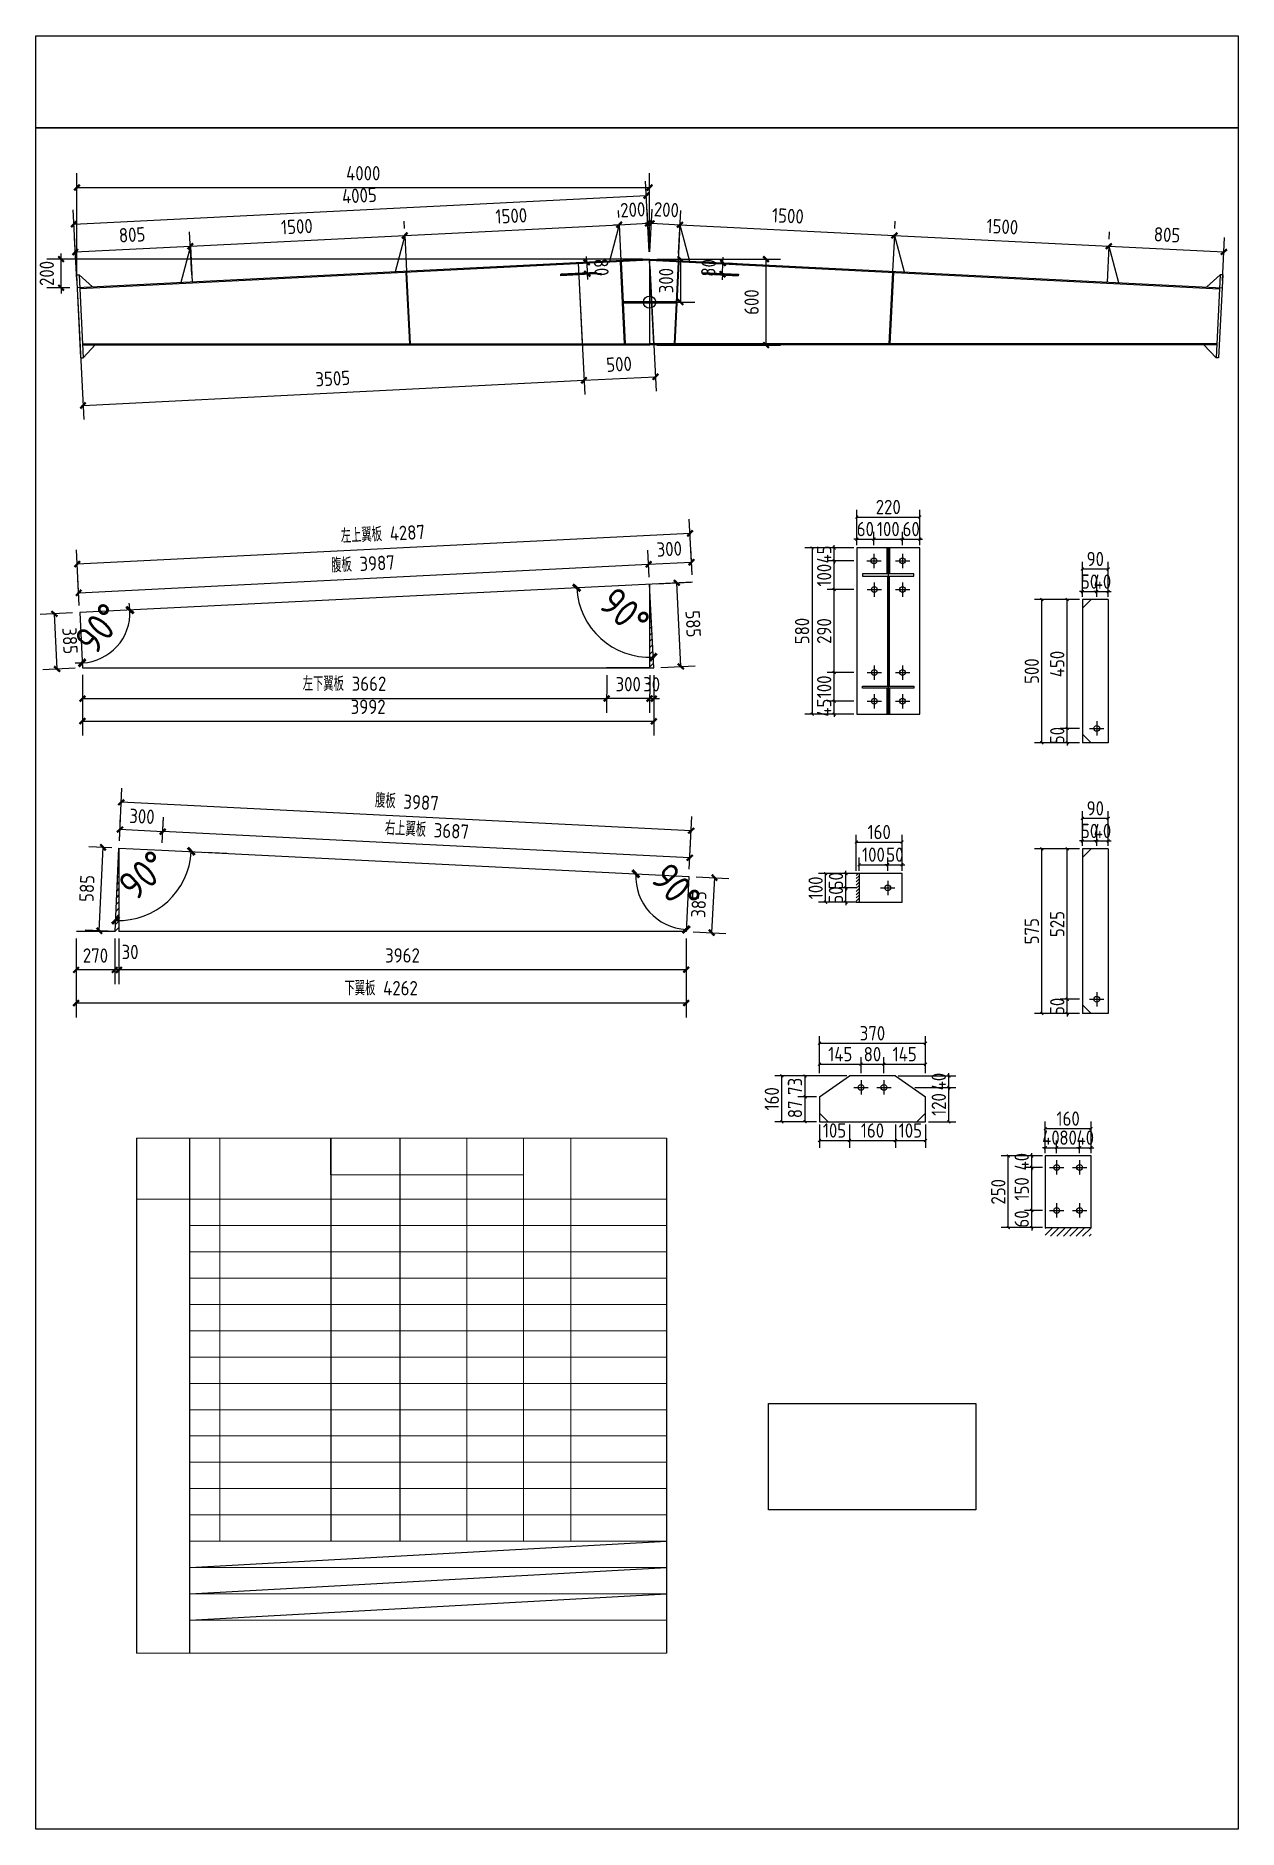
# Model space of a CAD drawing. Extents: x 411778 to 673094, y -11605 to 324395.
# Drawn here: x 440968 to 449368, y 122873 to 135395 of the extents above; entities that cross this region are included whole.
import ezdxf

# ---------------------------------------------------------------- set-up
doc = ezdxf.new("R2010")
doc.units = 0
doc.header["$LTSCALE"] = 1000
doc.header["$MEASUREMENT"] = 0
doc.layers.add('钢架', color=7, linetype='Continuous', lineweight=25)
doc.styles.get("Standard").update_dxf_attribs({"font": 'gbenor.shx', "bigfont": 'gbcbig.shx'})
doc.dimstyles.get("Standard").update_dxf_attribs({"dimscale": 100, "dimtxt": 3.5, "dimasz": 1, "dimexe": 2.5, "dimexo": 3, "dimgap": 1.5, "dimtad": 1, "dimdec": 0, "dimzin": 0, "dimdsep": 46, "dimtxsty": 'Standard', "dimblk": 'ARCHTICK', "dimcen": 0.09, "dimadec": 0, "dimazin": 0, "dimtfac": 1, "dimtdec": 0, "dimtix": 1, "dimtmove": 2, "dimatfit": 3, "dimfxl": 1, "dimtolj": 1, "dimtzin": 0, "dimarcsym": 0})

msp = doc.modelspace()

# ---------------------------------------------------------------- blocks, each defined once
blk = doc.blocks.new('_ArchTick')
at = {"color": 0, "linetype": 'ByBlock', "const_width": 0.4}
blk.add_lwpolyline([(-0.5, -0.5), (0.5, 0.5)], dxfattribs=at)
blk = doc.blocks.new('*D1182')
at = {"color": 3, "lineweight": -2}
for p, q in [((442058, 133726), (442043, 134026)), ((441254, 133686), (441239, 133986)), ((441244, 133886), (442048, 133926))]:
    blk.add_line(p, q, dxfattribs=at)
at = {"layer": 'Defpoints', "color": 0}
for p in [(442048, 133926), (441256, 133636), (442060, 133676)]:
    blk.add_point(p, dxfattribs=at)
at = {"color": 3, "lineweight": -2, "xscale": 40, "yscale": 40, "zscale": 40}
for p, rotation in [((441244, 133886), 182.8624052261213), ((442048, 133926), 2.862405226121261)]:
    blk.add_blockref('_ArchTick', p, dxfattribs=dict(at, rotation=rotation))
at = {"color": 0, "insert": (441641, 134006), "char_height": 100, "attachment_point": 5, "rotation": 2.8624}
blk.add_mtext('\\A1;805', dxfattribs=at)
blk = doc.blocks.new('*D1183')
at = {"color": 3, "lineweight": -2}
for p, q in [((442058, 133726), (442043, 134026)), ((442048, 133926), (443546, 134001)), ((443544, 134051), (443541, 134101))]:
    blk.add_line(p, q, dxfattribs=at)
at = {"layer": 'Defpoints', "color": 0}
for p in [(443546, 134001), (443546, 134001), (442060, 133676)]:
    blk.add_point(p, dxfattribs=at)
at = {"color": 3, "lineweight": -2, "xscale": 40, "yscale": 40, "zscale": 40}
for p, rotation in [((443546, 134001), 2.862405226125675), ((442048, 133926), 182.8624052261257)]:
    blk.add_blockref('_ArchTick', p, dxfattribs=dict(at, rotation=rotation))
at = {"color": 0, "insert": (442792, 134063), "char_height": 100, "attachment_point": 5, "rotation": 2.8624}
blk.add_mtext('\\A1;1500', dxfattribs=at)
blk = doc.blocks.new('*D1184')
at = {"color": 3, "lineweight": -2}
for p, q in [((445042, 134126), (445039, 134176)), ((443544, 134051), (443541, 134101)), ((443546, 134001), (445044, 134076))]:
    blk.add_line(p, q, dxfattribs=at)
at = {"layer": 'Defpoints', "color": 0}
for p in [(443546, 134001), (445044, 134076), (445044, 134076)]:
    blk.add_point(p, dxfattribs=at)
at = {"color": 3, "lineweight": -2, "xscale": 40, "yscale": 40, "zscale": 40}
for p, rotation in [((443546, 134001), 182.8624052261257), ((445044, 134076), 2.862405226125675)]:
    blk.add_blockref('_ArchTick', p, dxfattribs=dict(at, rotation=rotation))
at = {"color": 0, "insert": (444290, 134138), "char_height": 100, "attachment_point": 5, "rotation": 2.8624}
blk.add_mtext('\\A1;1500', dxfattribs=at)
blk = doc.blocks.new('*D1185')
at = {"color": 3, "lineweight": -2}
for p, q in [((445042, 134126), (445039, 134176)), ((445254, 133886), (445239, 134186)), ((445044, 134076), (445004, 134074)), ((445044, 134076), (445244, 134086)), ((445244, 134086), (445284, 134088))]:
    blk.add_line(p, q, dxfattribs=at)
at = {"layer": 'Defpoints', "color": 0}
for p in [(445044, 134076), (445244, 134086), (445256, 133836)]:
    blk.add_point(p, dxfattribs=at)
at = {"color": 3, "lineweight": -2, "xscale": 40, "yscale": 40, "zscale": 40}
for p, rotation in [((445244, 134086), 182.8624052261257), ((445044, 134076), 2.862405226125659)]:
    blk.add_blockref('_ArchTick', p, dxfattribs=dict(at, rotation=rotation))
at = {"color": 0, "insert": (445139, 134181), "char_height": 100, "attachment_point": 5, "rotation": 2.8624}
blk.add_mtext('\\A1;200', dxfattribs=at)
blk = doc.blocks.new('*D1186')
at = {"color": 3, "lineweight": -2}
for p, q in [((445259, 133886), (445274, 134186)), ((445459, 133876), (445474, 134176)), ((445269, 134086), (445229, 134088)), ((445269, 134086), (445469, 134076)), ((445469, 134076), (445509, 134074))]:
    blk.add_line(p, q, dxfattribs=at)
at = {"layer": 'Defpoints', "color": 0}
for p in [(445469, 134076), (445256, 133836), (445456, 133826)]:
    blk.add_point(p, dxfattribs=at)
at = {"color": 3, "lineweight": -2, "xscale": 40, "yscale": 40, "zscale": 40}
for p, rotation in [((445269, 134086), 357.1375947738866), ((445469, 134076), 177.1375947738866)]:
    blk.add_blockref('_ArchTick', p, dxfattribs=dict(at, rotation=rotation))
at = {"color": 0, "insert": (445374, 134181), "char_height": 100, "attachment_point": 5, "rotation": 357.1376}
blk.add_mtext('\\A1;200', dxfattribs=at)
blk = doc.blocks.new('*D1187')
at = {"color": 3, "lineweight": -2}
for p, q in [((445459, 133876), (445474, 134176)), ((445469, 134076), (446967, 134001)), ((446969, 134051), (446972, 134101))]:
    blk.add_line(p, q, dxfattribs=at)
at = {"layer": 'Defpoints', "color": 0}
for p in [(446967, 134001), (446967, 134001), (445456, 133826)]:
    blk.add_point(p, dxfattribs=at)
at = {"color": 3, "lineweight": -2, "xscale": 40, "yscale": 40, "zscale": 40}
for p, rotation in [((445469, 134076), 177.1375947738743), ((446967, 134001), 357.1375947738744)]:
    blk.add_blockref('_ArchTick', p, dxfattribs=dict(at, rotation=rotation))
at = {"color": 0, "insert": (446223, 134138), "char_height": 100, "attachment_point": 5, "rotation": 357.1376}
blk.add_mtext('\\A1;1500', dxfattribs=at)
blk = doc.blocks.new('*D1188')
at = {"color": 3, "lineweight": -2}
for p, q in [((446967, 134001), (448465, 133926)), ((446969, 134051), (446972, 134101)), ((448467, 133976), (448470, 134026))]:
    blk.add_line(p, q, dxfattribs=at)
at = {"layer": 'Defpoints', "color": 0}
for p in [(446967, 134001), (448465, 133926), (448465, 133926)]:
    blk.add_point(p, dxfattribs=at)
at = {"color": 3, "lineweight": -2, "xscale": 40, "yscale": 40, "zscale": 40}
for p, rotation in [((446967, 134001), 177.1375947738743), ((448465, 133926), 357.1375947738744)]:
    blk.add_blockref('_ArchTick', p, dxfattribs=dict(at, rotation=rotation))
at = {"color": 0, "insert": (447721, 134063), "char_height": 100, "attachment_point": 5, "rotation": 357.1376}
blk.add_mtext('\\A1;1500', dxfattribs=at)
blk = doc.blocks.new('*D1189')
at = {"color": 3, "lineweight": -2}
for p, q in [((448467, 133976), (448470, 134026)), ((448465, 133926), (449269, 133886)), ((449259, 133686), (449274, 133986))]:
    blk.add_line(p, q, dxfattribs=at)
at = {"layer": 'Defpoints', "color": 0}
for p in [(448465, 133926), (449269, 133886), (449256, 133636)]:
    blk.add_point(p, dxfattribs=at)
at = {"color": 3, "lineweight": -2, "xscale": 40, "yscale": 40, "zscale": 40}
for p, rotation in [((448465, 133926), 177.1375947738743), ((449269, 133886), 357.1375947738744)]:
    blk.add_blockref('_ArchTick', p, dxfattribs=dict(at, rotation=rotation))
at = {"color": 0, "insert": (448872, 134006), "char_height": 100, "attachment_point": 5, "rotation": 357.1376}
blk.add_mtext('\\A1;805', dxfattribs=at)
blk = doc.blocks.new('*D1179')
at = {"color": 3, "lineweight": -2}
for p, q in [((441145, 133836), (441145, 133876)), ((445206, 133836), (441045, 133836)), ((441145, 133636), (441145, 133836)), ((441206, 133636), (441045, 133636)), ((441145, 133636), (441145, 133596))]:
    blk.add_line(p, q, dxfattribs=at)
at = {"layer": 'Defpoints', "color": 0}
for p in [(441145, 133836), (445256, 133836), (441256, 133636)]:
    blk.add_point(p, dxfattribs=at)
at = {"color": 3, "lineweight": -2, "xscale": 40, "yscale": 40, "zscale": 40}
for p, rotation in [((441145, 133836), 270), ((441145, 133636), 90)]:
    blk.add_blockref('_ArchTick', p, dxfattribs=dict(at, rotation=rotation))
at = {"color": 0, "insert": (441045, 133736), "char_height": 100, "attachment_point": 5, "rotation": 90}
blk.add_mtext('\\A1;200', dxfattribs=at)
blk = doc.blocks.new('*D1180')
at = {"color": 3, "lineweight": -2}
for p, q in [((441256, 133686), (441256, 134436)), ((445256, 133886), (445256, 134436)), ((441256, 134336), (445256, 134336))]:
    blk.add_line(p, q, dxfattribs=at)
at = {"layer": 'Defpoints', "color": 0}
for p in [(445256, 134336), (445256, 133836), (441256, 133636)]:
    blk.add_point(p, dxfattribs=at)
at = {"color": 3, "lineweight": -2, "xscale": 40, "yscale": 40, "zscale": 40, "rotation": 180}
blk.add_blockref('_ArchTick', (441256, 134336), dxfattribs=at)
at = {"color": 3, "lineweight": -2, "xscale": 40, "yscale": 40, "zscale": 40}
blk.add_blockref('_ArchTick', (445256, 134336), dxfattribs=at)
at = {"color": 0, "insert": (443256, 134436), "char_height": 100, "attachment_point": 5}
blk.add_mtext('\\A1;4000', dxfattribs=at)
blk = doc.blocks.new('*D1181')
at = {"color": 3, "lineweight": -2}
for p, q in [((445254, 133886), (445229, 134380)), ((441234, 134080), (445234, 134280)), ((441254, 133686), (441229, 134180))]:
    blk.add_line(p, q, dxfattribs=at)
at = {"layer": 'Defpoints', "color": 0}
for p in [(445234, 134280), (445256, 133836), (441256, 133636)]:
    blk.add_point(p, dxfattribs=at)
at = {"color": 3, "lineweight": -2, "xscale": 40, "yscale": 40, "zscale": 40}
for p, rotation in [((445234, 134280), 2.862405226111325), ((441234, 134080), 182.8624052261113)]:
    blk.add_blockref('_ArchTick', p, dxfattribs=dict(at, rotation=rotation))
at = {"color": 0, "insert": (443229, 134280), "char_height": 100, "attachment_point": 5, "rotation": 2.8624}
blk.add_mtext('\\A1;4005', dxfattribs=at)
blk = doc.blocks.new('*D1190')
at = {"color": 3, "lineweight": -2}
for p, q in [((444760, 133761), (444803, 132890)), ((441259, 133586), (441303, 132715)), ((441298, 132814), (444798, 132990))]:
    blk.add_line(p, q, dxfattribs=at)
at = {"layer": 'Defpoints', "color": 0}
for p in [(444757, 133811), (441256, 133636), (444798, 132990)]:
    blk.add_point(p, dxfattribs=at)
at = {"color": 3, "lineweight": -2, "xscale": 40, "yscale": 40, "zscale": 40}
for p, rotation in [((444798, 132990), 2.862405226090842), ((441298, 132814), 182.8624052260909)]:
    blk.add_blockref('_ArchTick', p, dxfattribs=dict(at, rotation=rotation))
at = {"color": 0, "insert": (443043, 133002), "char_height": 100, "attachment_point": 5, "rotation": 2.8624}
blk.add_mtext('\\A1;3505', dxfattribs=at)
blk = doc.blocks.new('*D1191')
at = {"color": 3, "lineweight": -2}
for p, q in [((444760, 133761), (444803, 132890)), ((445259, 133786), (445303, 132915)), ((444798, 132990), (445298, 133014))]:
    blk.add_line(p, q, dxfattribs=at)
at = {"layer": 'Defpoints', "color": 0}
for p in [(444757, 133811), (445256, 133836), (445298, 133014)]:
    blk.add_point(p, dxfattribs=at)
at = {"color": 3, "lineweight": -2, "xscale": 40, "yscale": 40, "zscale": 40}
for p, rotation in [((444798, 132990), 182.8624052260909), ((445298, 133014), 2.862405226090868)]:
    blk.add_blockref('_ArchTick', p, dxfattribs=dict(at, rotation=rotation))
at = {"color": 0, "insert": (445043, 133102), "char_height": 100, "attachment_point": 5, "rotation": 2.8624}
blk.add_mtext('\\A1;500', dxfattribs=at)
blk = doc.blocks.new('*D1192')
at = {"color": 3, "lineweight": -2}
for p, q in [((441225, 131365), (440998, 131354)), ((441117, 130974), (441098, 131359)), ((441244, 130980), (441017, 130969))]:
    blk.add_line(p, q, dxfattribs=at)
at = {"layer": 'Defpoints', "color": 0}
for p in [(441098, 131359), (441275, 131367), (441294, 130983)]:
    blk.add_point(p, dxfattribs=at)
at = {"color": 3, "lineweight": -2, "xscale": 40, "yscale": 40, "zscale": 40}
for p, rotation in [((441098, 131359), 92.86240522614227), ((441117, 130974), 272.8624052261422)]:
    blk.add_blockref('_ArchTick', p, dxfattribs=dict(at, rotation=rotation))
at = {"color": 0, "insert": (441207, 131171), "char_height": 100, "attachment_point": 5, "rotation": 272.8624}
blk.add_mtext('\\A1;385', dxfattribs=at)
blk = doc.blocks.new('*D1193')
at = {"color": 3, "lineweight": -2}
for p, q in [((445254, 131616), (445245, 131804)), ((441268, 131506), (445250, 131705)), ((441272, 131417), (441263, 131605))]:
    blk.add_line(p, q, dxfattribs=at)
at = {"layer": 'Defpoints', "color": 0}
for p in [(445250, 131705), (445257, 131566), (441275, 131367)]:
    blk.add_point(p, dxfattribs=at)
at = {"color": 3, "lineweight": -2, "xscale": 40, "yscale": 40, "zscale": 40}
for p, rotation in [((445250, 131705), 2.862405226128246), ((441268, 131506), 182.8624052261282)]:
    blk.add_blockref('_ArchTick', p, dxfattribs=dict(at, rotation=rotation))
at = {"color": 0, "insert": (443254, 131708), "char_height": 100, "attachment_point": 5, "rotation": 2.8624}
blk.add_mtext('\\A1;腹板 3987', dxfattribs=at)
blk = doc.blocks.new('*D1194')
at = {"color": 3, "lineweight": -2}
for p, q in [((445254, 131616), (445245, 131804)), ((445554, 131631), (445544, 131819)), ((445250, 131705), (445549, 131720))]:
    blk.add_line(p, q, dxfattribs=at)
at = {"layer": 'Defpoints', "color": 0}
for p in [(445549, 131720), (445257, 131566), (445556, 131581)]:
    blk.add_point(p, dxfattribs=at)
at = {"color": 3, "lineweight": -2, "xscale": 40, "yscale": 40, "zscale": 40}
for p, rotation in [((445250, 131705), 182.8624052261257), ((445549, 131720), 2.862405226125675)]:
    blk.add_blockref('_ArchTick', p, dxfattribs=dict(at, rotation=rotation))
at = {"color": 0, "insert": (445394, 131812), "char_height": 100, "attachment_point": 5, "rotation": 2.8624}
blk.add_mtext('\\A1;300', dxfattribs=at)
blk = doc.blocks.new('*D1195')
at = {"color": 3, "lineweight": -2}
for p, q in [((445554, 131631), (445534, 132021)), ((445539, 131921), (441258, 131707)), ((441272, 131417), (441253, 131807))]:
    blk.add_line(p, q, dxfattribs=at)
at = {"layer": 'Defpoints', "color": 0}
for p in [(441258, 131707), (445556, 131581), (441275, 131367)]:
    blk.add_point(p, dxfattribs=at)
at = {"color": 3, "lineweight": -2, "xscale": 40, "yscale": 40, "zscale": 40}
for p, rotation in [((445539, 131921), 2.862405226111511), ((441258, 131707), 182.8624052261115)]:
    blk.add_blockref('_ArchTick', p, dxfattribs=dict(at, rotation=rotation))
at = {"color": 0, "insert": (443393, 131917), "char_height": 100, "attachment_point": 5, "rotation": 2.8624}
blk.add_mtext('\\A1;左上翼板 4287', dxfattribs=at)
blk = doc.blocks.new('*D1196')
at = {"color": 3, "lineweight": -2}
for p, q in [((445306, 131569), (445546, 131581)), ((445475, 130992), (445446, 131576)), ((445336, 130985), (445575, 130997))]:
    blk.add_line(p, q, dxfattribs=at)
at = {"layer": 'Defpoints', "color": 0}
for p in [(445257, 131566), (445446, 131576), (445286, 130982)]:
    blk.add_point(p, dxfattribs=at)
at = {"color": 3, "lineweight": -2, "xscale": 40, "yscale": 40, "zscale": 40}
for p, rotation in [((445446, 131576), 92.86240522611246), ((445475, 130992), 272.8624052261125)]:
    blk.add_blockref('_ArchTick', p, dxfattribs=dict(at, rotation=rotation))
at = {"color": 0, "insert": (445561, 131289), "char_height": 100, "attachment_point": 5, "rotation": 272.8624}
blk.add_mtext('\\A1;585', dxfattribs=at)
blk = doc.blocks.new('*D1197')
at = {"color": 3, "lineweight": -2}
for p, q in [((441294, 130933), (441294, 130667)), ((444957, 130932), (444956, 130667)), ((441294, 130767), (444957, 130767))]:
    blk.add_line(p, q, dxfattribs=at)
at = {"layer": 'Defpoints', "color": 0}
for p in [(441294, 130983), (444957, 130982), (444957, 130767)]:
    blk.add_point(p, dxfattribs=at)
at = {"color": 3, "lineweight": -2, "xscale": 40, "yscale": 40, "zscale": 40}
for p, rotation in [((441294, 130767), 179.9928155509552), ((444957, 130767), 359.9928155509552)]:
    blk.add_blockref('_ArchTick', p, dxfattribs=dict(at, rotation=rotation))
at = {"color": 0, "insert": (443125, 130871), "char_height": 100, "attachment_point": 5, "rotation": 359.9928}
blk.add_mtext('\\A1;左下翼板 3662', dxfattribs=at)
blk = doc.blocks.new('*D1198')
at = {"color": 3, "lineweight": -2}
for p, q in [((445257, 130932), (445256, 130667)), ((445286, 130932), (445286, 130667)), ((445257, 130767), (445217, 130767)), ((445257, 130767), (445286, 130767)), ((445286, 130767), (445326, 130767))]:
    blk.add_line(p, q, dxfattribs=at)
at = {"layer": 'Defpoints', "color": 0}
for p in [(445257, 130982), (445286, 130982), (445286, 130767)]:
    blk.add_point(p, dxfattribs=at)
at = {"color": 3, "lineweight": -2, "xscale": 40, "yscale": 40, "zscale": 40}
for p, rotation in [((445257, 130767), 359.9928155509554), ((445286, 130767), 179.9928155509554)]:
    blk.add_blockref('_ArchTick', p, dxfattribs=dict(at, rotation=rotation))
at = {"color": 0, "insert": (445271, 130867), "char_height": 100, "attachment_point": 5, "rotation": 359.9928}
blk.add_mtext('\\A1;30', dxfattribs=at)
blk = doc.blocks.new('*D1199')
at = {"color": 0, "lineweight": -2}
blk.add_arc((445257, 131566), 510, 182.8624, 272.8624, dxfattribs=at)
at = {"layer": 'Defpoints', "color": 0}
for p in [(445257, 131566), (445556, 131581), (441275, 131367), (444828, 131290), (445286, 130982)]:
    blk.add_point(p, dxfattribs=at)
at = {"color": 0, "lineweight": -2, "xscale": 50, "yscale": 50, "zscale": 50}
for p, rotation in [((444747, 131541), 92.8624052261116), ((445282, 131057), 2.862405226113909)]:
    blk.add_blockref('_ArchTick', p, dxfattribs=dict(at, rotation=rotation))
at = {"color": 0, "insert": (445082, 131373), "char_height": 200, "attachment_point": 5, "rotation": 317.8624}
blk.add_mtext('\\A1;90°', dxfattribs=at)
blk = doc.blocks.new('*D1200')
at = {"color": 0, "lineweight": -2}
for start, end in [(272.8624, 2.8624), (2.8624, 11.024), (264.7008, 272.8624)]:
    blk.add_arc((441275, 131367), 351, start, end, dxfattribs=at)
at = {"layer": 'Defpoints', "color": 0}
for p in [(445556, 131581), (441275, 131367), (441275, 131367), (441294, 130983), (441466, 131072)]:
    blk.add_point(p, dxfattribs=at)
at = {"color": 0, "lineweight": -2, "xscale": 50, "yscale": 50, "zscale": 50}
for p, rotation in [((441626, 131385), 272.8624052261117), ((441292, 131017), 2.862405226151799)]:
    blk.add_blockref('_ArchTick', p, dxfattribs=dict(at, rotation=rotation))
at = {"color": 0, "insert": (441411, 131257), "char_height": 200, "attachment_point": 5, "rotation": 50.9601}
blk.add_mtext('\\A1;90°', dxfattribs=at)
blk = doc.blocks.new('*D1201')
at = {"color": 3, "lineweight": -2}
for p, q in [((441294, 130933), (441294, 130510)), ((445286, 130932), (445286, 130509)), ((441294, 130610), (445286, 130609))]:
    blk.add_line(p, q, dxfattribs=at)
at = {"layer": 'Defpoints', "color": 0}
for p in [(441294, 130983), (445286, 130982), (445286, 130609)]:
    blk.add_point(p, dxfattribs=at)
at = {"color": 3, "lineweight": -2, "xscale": 40, "yscale": 40, "zscale": 40}
for p, rotation in [((441294, 130610), 179.992815550955), ((445286, 130609), 359.992815550955)]:
    blk.add_blockref('_ArchTick', p, dxfattribs=dict(at, rotation=rotation))
at = {"color": 0, "insert": (443290, 130710), "char_height": 100, "attachment_point": 5, "rotation": 359.9928}
blk.add_mtext('\\A1;3992', dxfattribs=at)
blk = doc.blocks.new('*D1202')
at = {"color": 3, "lineweight": -2}
for p, q in [((444957, 130932), (444956, 130668)), ((445257, 130932), (445256, 130668)), ((445257, 130768), (444957, 130768))]:
    blk.add_line(p, q, dxfattribs=at)
at = {"layer": 'Defpoints', "color": 0}
for p in [(444957, 130982), (445257, 130982), (444957, 130768)]:
    blk.add_point(p, dxfattribs=at)
at = {"color": 3, "lineweight": -2, "xscale": 40, "yscale": 40, "zscale": 40}
for p, rotation in [((444957, 130768), 179.9928155509547), ((445257, 130768), 359.9928155509547)]:
    blk.add_blockref('_ArchTick', p, dxfattribs=dict(at, rotation=rotation))
at = {"color": 0, "insert": (445107, 130868), "char_height": 100, "attachment_point": 5, "rotation": 359.9928}
blk.add_mtext('\\A1;300', dxfattribs=at)
blk = doc.blocks.new('*D1203')
at = {"color": 3, "lineweight": -2}
for p, q in [((441851, 129759), (441860, 129939)), ((445537, 129656), (441855, 129839)), ((445533, 129576), (445542, 129756))]:
    blk.add_line(p, q, dxfattribs=at)
at = {"layer": 'Defpoints', "color": 0}
for p in [(441855, 129839), (441848, 129709), (445531, 129526)]:
    blk.add_point(p, dxfattribs=at)
at = {"color": 3, "lineweight": -2, "xscale": 40, "yscale": 40, "zscale": 40}
for p, rotation in [((441855, 129839), 177.158499624351), ((445537, 129656), 357.158499624351)]:
    blk.add_blockref('_ArchTick', p, dxfattribs=dict(at, rotation=rotation))
at = {"color": 0, "insert": (443701, 129851), "char_height": 100, "attachment_point": 5, "rotation": 357.1585}
blk.add_mtext('\\A1;右上翼板 3687', dxfattribs=at)
blk = doc.blocks.new('*D1204')
at = {"color": 3, "lineweight": -2}
for p, q in [((441552, 129773), (441561, 129952)), ((441851, 129759), (441860, 129938)), ((441855, 129838), (441556, 129853))]:
    blk.add_line(p, q, dxfattribs=at)
at = {"layer": 'Defpoints', "color": 0}
for p in [(441556, 129853), (441549, 129723), (441848, 129709)]:
    blk.add_point(p, dxfattribs=at)
at = {"color": 3, "lineweight": -2, "xscale": 40, "yscale": 40, "zscale": 40}
for p, rotation in [((441556, 129853), 177.1584996243503), ((441855, 129838), 357.1584996243503)]:
    blk.add_blockref('_ArchTick', p, dxfattribs=dict(at, rotation=rotation))
at = {"color": 0, "insert": (441710, 129945), "char_height": 100, "attachment_point": 5, "rotation": 357.1585}
blk.add_mtext('\\A1;300', dxfattribs=at)
blk = doc.blocks.new('*D1205')
at = {"color": 3, "lineweight": -2}
for p, q in [((441552, 129773), (441570, 130142)), ((445547, 129845), (441565, 130043)), ((445533, 129576), (445552, 129945))]:
    blk.add_line(p, q, dxfattribs=at)
at = {"layer": 'Defpoints', "color": 0}
for p in [(441565, 130043), (441549, 129723), (445531, 129526)]:
    blk.add_point(p, dxfattribs=at)
at = {"color": 3, "lineweight": -2, "xscale": 40, "yscale": 40, "zscale": 40}
for p, rotation in [((441565, 130043), 177.158499624351), ((445547, 129845), 357.158499624351)]:
    blk.add_blockref('_ArchTick', p, dxfattribs=dict(at, rotation=rotation))
at = {"color": 0, "insert": (443561, 130047), "char_height": 100, "attachment_point": 5, "rotation": 357.1585}
blk.add_mtext('\\A1;腹板 3987', dxfattribs=at)
blk = doc.blocks.new('*D1206')
at = {"color": 3, "lineweight": -2}
for p, q in [((445581, 129523), (445809, 129512)), ((445710, 129517), (445690, 129133)), ((445562, 129139), (445790, 129128))]:
    blk.add_line(p, q, dxfattribs=at)
at = {"layer": 'Defpoints', "color": 0}
for p in [(445531, 129526), (445512, 129141), (445690, 129133)]:
    blk.add_point(p, dxfattribs=at)
at = {"color": 3, "lineweight": -2, "xscale": 40, "yscale": 40, "zscale": 40}
for p, rotation in [((445710, 129517), 87.1375947738753), ((445690, 129133), 267.1375947738753)]:
    blk.add_blockref('_ArchTick', p, dxfattribs=dict(at, rotation=rotation))
at = {"color": 0, "insert": (445600, 129330), "char_height": 100, "attachment_point": 5, "rotation": 87.1376}
blk.add_mtext('\\A1;385', dxfattribs=at)
blk = doc.blocks.new('*D1207')
at = {"color": 3, "lineweight": -2}
for p, q in [((441499, 129726), (441338, 129733)), ((441412, 129146), (441438, 129729)), ((441473, 129143), (441312, 129150))]:
    blk.add_line(p, q, dxfattribs=at)
at = {"layer": 'Defpoints', "color": 0}
for p in [(441438, 129729), (441549, 129723), (441523, 129141)]:
    blk.add_point(p, dxfattribs=at)
at = {"color": 3, "lineweight": -2, "xscale": 40, "yscale": 40, "zscale": 40}
for p, rotation in [((441438, 129729), 87.41582622571491), ((441412, 129146), 267.4158262257149)]:
    blk.add_blockref('_ArchTick', p, dxfattribs=dict(at, rotation=rotation))
at = {"color": 0, "insert": (441325, 129442), "char_height": 100, "attachment_point": 5, "rotation": 87.4158}
blk.add_mtext('\\A1;585', dxfattribs=at)
blk = doc.blocks.new('*D1208')
at = {"color": 0, "lineweight": -2}
blk.add_line((442148, 129696), (442304, 129689), dxfattribs=at)
blk.add_arc((441549, 129723), 505, 267.4158, 357.4158, dxfattribs=at)
at = {"layer": 'Defpoints', "color": 0}
for p in [(441549, 129723), (441549, 129723), (441848, 129710), (441782, 129275), (441523, 129141)]:
    blk.add_point(p, dxfattribs=at)
at = {"color": 0, "lineweight": -2, "xscale": 50, "yscale": 50, "zscale": 50}
for p, rotation in [((442054, 129701), 87.41582622573154), ((441526, 129219), 177.4158262257136)]:
    blk.add_blockref('_ArchTick', p, dxfattribs=dict(at, rotation=rotation))
at = {"color": 0, "insert": (441721, 129535), "char_height": 200, "attachment_point": 5, "rotation": 42.4158}
blk.add_mtext('\\A1;90°', dxfattribs=at)
blk = doc.blocks.new('*D1214')
at = {"color": 3, "lineweight": -2}
for p, q in [((446684, 130749), (446496, 130749)), ((446546, 130749), (446546, 130769)), ((446546, 130659), (446546, 130749)), ((446684, 130659), (446496, 130659)), ((446546, 130659), (446546, 130639))]:
    blk.add_line(p, q, dxfattribs=at)
at = {"layer": 'Defpoints', "color": 0}
for p in [(446546, 130749), (446704, 130749), (446704, 130659)]:
    blk.add_point(p, dxfattribs=at)
at = {"color": 3, "lineweight": -2, "xscale": 20, "yscale": 20, "zscale": 20}
for p, rotation in [((446546, 130749), 270), ((446546, 130659), 90)]:
    blk.add_blockref('_ArchTick', p, dxfattribs=dict(at, rotation=rotation))
at = {"color": 0, "insert": (446476, 130704), "char_height": 100, "attachment_point": 5, "rotation": 90}
blk.add_mtext('\\A1;45', dxfattribs=at)
blk = doc.blocks.new('*D1209')
at = {"color": 3, "lineweight": -2}
for p, q in [((446684, 130949), (446496, 130949)), ((446546, 130749), (446546, 130949)), ((446684, 130749), (446496, 130749))]:
    blk.add_line(p, q, dxfattribs=at)
at = {"layer": 'Defpoints', "color": 0}
for p in [(446546, 130949), (446704, 130949), (446704, 130749)]:
    blk.add_point(p, dxfattribs=at)
at = {"color": 3, "lineweight": -2, "xscale": 20, "yscale": 20, "zscale": 20}
for p, rotation in [((446546, 130949), 90), ((446546, 130749), 270)]:
    blk.add_blockref('_ArchTick', p, dxfattribs=dict(at, rotation=rotation))
at = {"color": 0, "insert": (446476, 130849), "char_height": 100, "attachment_point": 5, "rotation": 90}
blk.add_mtext('\\A1;100', dxfattribs=at)
blk = doc.blocks.new('*D1210')
at = {"color": 3, "lineweight": -2}
for p, q in [((446684, 131529), (446496, 131529)), ((446546, 130949), (446546, 131529)), ((446684, 130949), (446496, 130949))]:
    blk.add_line(p, q, dxfattribs=at)
at = {"layer": 'Defpoints', "color": 0}
for p in [(446546, 131529), (446704, 131529), (446704, 130949)]:
    blk.add_point(p, dxfattribs=at)
at = {"color": 3, "lineweight": -2, "xscale": 20, "yscale": 20, "zscale": 20}
for p, rotation in [((446546, 131529), 90), ((446546, 130949), 270)]:
    blk.add_blockref('_ArchTick', p, dxfattribs=dict(at, rotation=rotation))
at = {"color": 0, "insert": (446476, 131239), "char_height": 100, "attachment_point": 5, "rotation": 90}
blk.add_mtext('\\A1;290', dxfattribs=at)
blk = doc.blocks.new('*D1211')
at = {"color": 3, "lineweight": -2}
for p, q in [((446684, 131729), (446496, 131729)), ((446546, 131529), (446546, 131729)), ((446684, 131529), (446496, 131529))]:
    blk.add_line(p, q, dxfattribs=at)
at = {"layer": 'Defpoints', "color": 0}
for p in [(446546, 131729), (446704, 131729), (446704, 131529)]:
    blk.add_point(p, dxfattribs=at)
at = {"color": 3, "lineweight": -2, "xscale": 20, "yscale": 20, "zscale": 20}
for p, rotation in [((446546, 131729), 90), ((446546, 131529), 270)]:
    blk.add_blockref('_ArchTick', p, dxfattribs=dict(at, rotation=rotation))
at = {"color": 0, "insert": (446476, 131629), "char_height": 100, "attachment_point": 5, "rotation": 90}
blk.add_mtext('\\A1;100', dxfattribs=at)
blk = doc.blocks.new('*D1215')
at = {"color": 3, "lineweight": -2}
for p, q in [((446684, 131819), (446496, 131819)), ((446546, 131819), (446546, 131839)), ((446546, 131729), (446546, 131819)), ((446684, 131729), (446496, 131729)), ((446546, 131729), (446546, 131709))]:
    blk.add_line(p, q, dxfattribs=at)
at = {"layer": 'Defpoints', "color": 0}
for p in [(446546, 131819), (446704, 131819), (446704, 131729)]:
    blk.add_point(p, dxfattribs=at)
at = {"color": 3, "lineweight": -2, "xscale": 20, "yscale": 20, "zscale": 20}
for p, rotation in [((446546, 131819), 270), ((446546, 131729), 90)]:
    blk.add_blockref('_ArchTick', p, dxfattribs=dict(at, rotation=rotation))
at = {"color": 0, "insert": (446476, 131774), "char_height": 100, "attachment_point": 5, "rotation": 90}
blk.add_mtext('\\A1;45', dxfattribs=at)
blk = doc.blocks.new('*D1212')
at = {"color": 3, "lineweight": -2}
for p, q in [((446704, 131881), (446684, 131881)), ((446704, 131839), (446704, 131931)), ((446704, 131881), (446824, 131881)), ((446824, 131839), (446824, 131931)), ((446824, 131881), (446844, 131881))]:
    blk.add_line(p, q, dxfattribs=at)
at = {"layer": 'Defpoints', "color": 0}
for p in [(446824, 131881), (446704, 131819), (446824, 131819)]:
    blk.add_point(p, dxfattribs=at)
at = {"color": 3, "lineweight": -2, "xscale": 20, "yscale": 20, "zscale": 20}
blk.add_blockref('_ArchTick', (446704, 131881), dxfattribs=at)
at = {"color": 3, "lineweight": -2, "xscale": 20, "yscale": 20, "zscale": 20, "rotation": 180}
blk.add_blockref('_ArchTick', (446824, 131881), dxfattribs=at)
at = {"color": 0, "insert": (446764, 131951), "char_height": 100, "attachment_point": 5}
blk.add_mtext('\\A1;60', dxfattribs=at)
blk = doc.blocks.new('*D1213')
at = {"color": 3, "lineweight": -2}
for p, q in [((446824, 131839), (446824, 131931)), ((446824, 131881), (447024, 131881)), ((447024, 131839), (447024, 131931))]:
    blk.add_line(p, q, dxfattribs=at)
at = {"layer": 'Defpoints', "color": 0}
for p in [(447024, 131881), (446824, 131819), (447024, 131819)]:
    blk.add_point(p, dxfattribs=at)
at = {"color": 3, "lineweight": -2, "xscale": 20, "yscale": 20, "zscale": 20, "rotation": 180}
blk.add_blockref('_ArchTick', (446824, 131881), dxfattribs=at)
at = {"color": 3, "lineweight": -2, "xscale": 20, "yscale": 20, "zscale": 20}
blk.add_blockref('_ArchTick', (447024, 131881), dxfattribs=at)
at = {"color": 0, "insert": (446924, 131951), "char_height": 100, "attachment_point": 5}
blk.add_mtext('\\A1;100', dxfattribs=at)
blk = doc.blocks.new('*D1216')
at = {"color": 3, "lineweight": -2}
for p, q in [((447024, 131881), (447004, 131881)), ((447024, 131839), (447024, 131931)), ((447024, 131881), (447144, 131881)), ((447144, 131839), (447144, 131931)), ((447144, 131881), (447164, 131881))]:
    blk.add_line(p, q, dxfattribs=at)
at = {"layer": 'Defpoints', "color": 0}
for p in [(447144, 131881), (447024, 131819), (447144, 131819)]:
    blk.add_point(p, dxfattribs=at)
at = {"color": 3, "lineweight": -2, "xscale": 20, "yscale": 20, "zscale": 20}
blk.add_blockref('_ArchTick', (447024, 131881), dxfattribs=at)
at = {"color": 3, "lineweight": -2, "xscale": 20, "yscale": 20, "zscale": 20, "rotation": 180}
blk.add_blockref('_ArchTick', (447144, 131881), dxfattribs=at)
at = {"color": 0, "insert": (447084, 131951), "char_height": 100, "attachment_point": 5}
blk.add_mtext('\\A1;60', dxfattribs=at)
blk = doc.blocks.new('*D1217')
at = {"color": 3, "lineweight": -2}
for p, q in [((446704, 131839), (446704, 132085)), ((446704, 132035), (447144, 132035)), ((447144, 131839), (447144, 132085))]:
    blk.add_line(p, q, dxfattribs=at)
at = {"layer": 'Defpoints', "color": 0}
for p in [(447144, 132035), (446704, 131819), (447144, 131819)]:
    blk.add_point(p, dxfattribs=at)
at = {"color": 3, "lineweight": -2, "xscale": 20, "yscale": 20, "zscale": 20, "rotation": 180}
blk.add_blockref('_ArchTick', (446704, 132035), dxfattribs=at)
at = {"color": 3, "lineweight": -2, "xscale": 20, "yscale": 20, "zscale": 20}
blk.add_blockref('_ArchTick', (447144, 132035), dxfattribs=at)
at = {"color": 0, "insert": (446924, 132105), "char_height": 100, "attachment_point": 5}
blk.add_mtext('\\A1;220', dxfattribs=at)
blk = doc.blocks.new('*D1218')
at = {"color": 3, "lineweight": -2}
for p, q in [((446684, 131819), (446342, 131819)), ((446392, 131819), (446392, 130659)), ((446684, 130659), (446342, 130659))]:
    blk.add_line(p, q, dxfattribs=at)
at = {"layer": 'Defpoints', "color": 0}
for p in [(446704, 131819), (446392, 130659), (446704, 130659)]:
    blk.add_point(p, dxfattribs=at)
at = {"color": 3, "lineweight": -2, "xscale": 20, "yscale": 20, "zscale": 20}
for p, rotation in [((446392, 131819), 90), ((446392, 130659), 270)]:
    blk.add_blockref('_ArchTick', p, dxfattribs=dict(at, rotation=rotation))
at = {"color": 0, "insert": (446322, 131239), "char_height": 100, "attachment_point": 5, "rotation": 90}
blk.add_mtext('\\A1;580', dxfattribs=at)
blk = doc.blocks.new('*D1249')
at = {"color": 3, "lineweight": -2}
for p, q in [((448260.5, 130559), (448124.5, 130559)), ((448174.5, 130559), (448174.5, 130579)), ((448174.5, 130459), (448174.5, 130559)), ((448260.5, 130459), (448124.5, 130459)), ((448174.5, 130459), (448174.5, 130439))]:
    blk.add_line(p, q, dxfattribs=at)
at = {"layer": 'Defpoints', "color": 0}
for p in [(448174.5, 130559), (448280.5, 130559), (448280.5, 130459)]:
    blk.add_point(p, dxfattribs=at)
at = {"color": 3, "lineweight": -2, "xscale": 20, "yscale": 20, "zscale": 20}
for p, rotation in [((448174.5, 130559), 270), ((448174.5, 130459), 90)]:
    blk.add_blockref('_ArchTick', p, dxfattribs=dict(at, rotation=rotation))
at = {"color": 0, "insert": (448104.5, 130509), "char_height": 100, "attachment_point": 5, "rotation": 90}
blk.add_mtext('\\A1;50', dxfattribs=at)
blk = doc.blocks.new('*D1250')
at = {"color": 3, "lineweight": -2}
for p, q in [((448260.5, 131459), (448124.5, 131459)), ((448174.5, 130559), (448174.5, 131459)), ((448260.5, 130559), (448124.5, 130559))]:
    blk.add_line(p, q, dxfattribs=at)
at = {"layer": 'Defpoints', "color": 0}
for p in [(448174.5, 131459), (448280.5, 131459), (448280.5, 130559)]:
    blk.add_point(p, dxfattribs=at)
at = {"color": 3, "lineweight": -2, "xscale": 20, "yscale": 20, "zscale": 20}
for p, rotation in [((448174.5, 131459), 90), ((448174.5, 130559), 270)]:
    blk.add_blockref('_ArchTick', p, dxfattribs=dict(at, rotation=rotation))
at = {"color": 0, "insert": (448104.5, 131009), "char_height": 100, "attachment_point": 5, "rotation": 90}
blk.add_mtext('\\A1;450', dxfattribs=at)
blk = doc.blocks.new('*D1251')
at = {"color": 3, "lineweight": -2}
for p, q in [((448260.5, 131459), (447946.5, 131459)), ((447996.5, 130459), (447996.5, 131459)), ((448260.5, 130459), (447946.5, 130459))]:
    blk.add_line(p, q, dxfattribs=at)
at = {"layer": 'Defpoints', "color": 0}
for p in [(447996.5, 131459), (448280.5, 131459), (448280.5, 130459)]:
    blk.add_point(p, dxfattribs=at)
at = {"color": 3, "lineweight": -2, "xscale": 20, "yscale": 20, "zscale": 20}
for p, rotation in [((447996.5, 131459), 90), ((447996.5, 130459), 270)]:
    blk.add_blockref('_ArchTick', p, dxfattribs=dict(at, rotation=rotation))
at = {"color": 0, "insert": (447926.5, 130959), "char_height": 100, "attachment_point": 5, "rotation": 90}
blk.add_mtext('\\A1;500', dxfattribs=at)
blk = doc.blocks.new('*D1248')
at = {"color": 3, "lineweight": -2}
for p, q in [((448280.5, 131514), (448260.5, 131514)), ((448280.5, 131479), (448280.5, 131564)), ((448280.5, 131514), (448380.5, 131514)), ((448380.5, 131479), (448380.5, 131564)), ((448380.5, 131514), (448400.5, 131514))]:
    blk.add_line(p, q, dxfattribs=at)
at = {"layer": 'Defpoints', "color": 0}
for p in [(448380.5, 131514), (448280.5, 131459), (448380.5, 131459)]:
    blk.add_point(p, dxfattribs=at)
at = {"color": 3, "lineweight": -2, "xscale": 20, "yscale": 20, "zscale": 20}
blk.add_blockref('_ArchTick', (448280.5, 131514), dxfattribs=at)
at = {"color": 3, "lineweight": -2, "xscale": 20, "yscale": 20, "zscale": 20, "rotation": 180}
blk.add_blockref('_ArchTick', (448380.5, 131514), dxfattribs=at)
at = {"color": 0, "insert": (448330.5, 131584), "char_height": 100, "attachment_point": 5}
blk.add_mtext('\\A1;50', dxfattribs=at)
blk = doc.blocks.new('*D1252')
at = {"color": 3, "lineweight": -2}
for p, q in [((448380.5, 131514), (448360.5, 131514)), ((448380.5, 131479), (448380.5, 131564)), ((448380.5, 131514), (448460.5, 131514)), ((448460.5, 131479), (448460.5, 131564)), ((448460.5, 131514), (448480.5, 131514))]:
    blk.add_line(p, q, dxfattribs=at)
at = {"layer": 'Defpoints', "color": 0}
for p in [(448460.5, 131514), (448380.5, 131459), (448460.5, 131459)]:
    blk.add_point(p, dxfattribs=at)
at = {"color": 3, "lineweight": -2, "xscale": 20, "yscale": 20, "zscale": 20}
blk.add_blockref('_ArchTick', (448380.5, 131514), dxfattribs=at)
at = {"color": 3, "lineweight": -2, "xscale": 20, "yscale": 20, "zscale": 20, "rotation": 180}
blk.add_blockref('_ArchTick', (448460.5, 131514), dxfattribs=at)
at = {"color": 0, "insert": (448420.5, 131584), "char_height": 100, "attachment_point": 5}
blk.add_mtext('\\A1;40', dxfattribs=at)
blk = doc.blocks.new('*D1253')
at = {"color": 3, "lineweight": -2}
for p, q in [((448280.5, 131479), (448280.5, 131722)), ((448460.5, 131672), (448280.5, 131672)), ((448460.5, 131479), (448460.5, 131722))]:
    blk.add_line(p, q, dxfattribs=at)
at = {"layer": 'Defpoints', "color": 0}
for p in [(448280.5, 131672), (448280.5, 131459), (448460.5, 131459)]:
    blk.add_point(p, dxfattribs=at)
at = {"color": 3, "lineweight": -2, "xscale": 20, "yscale": 20, "zscale": 20, "rotation": 180}
blk.add_blockref('_ArchTick', (448280.5, 131672), dxfattribs=at)
at = {"color": 3, "lineweight": -2, "xscale": 20, "yscale": 20, "zscale": 20}
blk.add_blockref('_ArchTick', (448460.5, 131672), dxfattribs=at)
at = {"color": 0, "insert": (448370.5, 131742), "char_height": 100, "attachment_point": 5}
blk.add_mtext('\\A1;90', dxfattribs=at)
blk = doc.blocks.new('*D1255')
at = {"color": 3, "lineweight": -2}
for p, q in [((448260.5, 128668), (448124.5, 128668)), ((448174.5, 128668), (448174.5, 128688)), ((448174.5, 128568), (448174.5, 128668)), ((448260.5, 128568), (448124.5, 128568)), ((448174.5, 128568), (448174.5, 128548))]:
    blk.add_line(p, q, dxfattribs=at)
at = {"layer": 'Defpoints', "color": 0}
for p in [(448174.5, 128668), (448280.5, 128668), (448280.5, 128568)]:
    blk.add_point(p, dxfattribs=at)
at = {"color": 3, "lineweight": -2, "xscale": 20, "yscale": 20, "zscale": 20}
for p, rotation in [((448174.5, 128668), 270), ((448174.5, 128568), 90)]:
    blk.add_blockref('_ArchTick', p, dxfattribs=dict(at, rotation=rotation))
at = {"color": 0, "insert": (448104.5, 128618), "char_height": 100, "attachment_point": 5, "rotation": 90}
blk.add_mtext('\\A1;50', dxfattribs=at)
blk = doc.blocks.new('*D1256')
at = {"color": 3, "lineweight": -2}
for p, q in [((448260.5, 129718), (448124.5, 129718)), ((448174.5, 128668), (448174.5, 129718)), ((448260.5, 128668), (448124.5, 128668))]:
    blk.add_line(p, q, dxfattribs=at)
at = {"layer": 'Defpoints', "color": 0}
for p in [(448174.5, 129718), (448280.5, 129718), (448280.5, 128668)]:
    blk.add_point(p, dxfattribs=at)
at = {"color": 3, "lineweight": -2, "xscale": 20, "yscale": 20, "zscale": 20}
for p, rotation in [((448174.5, 129718), 90), ((448174.5, 128668), 270)]:
    blk.add_blockref('_ArchTick', p, dxfattribs=dict(at, rotation=rotation))
at = {"color": 0, "insert": (448104.5, 129193), "char_height": 100, "attachment_point": 5, "rotation": 90}
blk.add_mtext('\\A1;525', dxfattribs=at)
blk = doc.blocks.new('*D1257')
at = {"color": 3, "lineweight": -2}
for p, q in [((448260.5, 129718), (447946.5, 129718)), ((447996.5, 128568), (447996.5, 129718)), ((448260.5, 128568), (447946.5, 128568))]:
    blk.add_line(p, q, dxfattribs=at)
at = {"layer": 'Defpoints', "color": 0}
for p in [(447996.5, 129718), (448280.5, 129718), (448280.5, 128568)]:
    blk.add_point(p, dxfattribs=at)
at = {"color": 3, "lineweight": -2, "xscale": 20, "yscale": 20, "zscale": 20}
for p, rotation in [((447996.5, 129718), 90), ((447996.5, 128568), 270)]:
    blk.add_blockref('_ArchTick', p, dxfattribs=dict(at, rotation=rotation))
at = {"color": 0, "insert": (447926.5, 129143), "char_height": 100, "attachment_point": 5, "rotation": 90}
blk.add_mtext('\\A1;575', dxfattribs=at)
blk = doc.blocks.new('*D1254')
at = {"color": 3, "lineweight": -2}
for p, q in [((448280.5, 129773), (448260.5, 129773)), ((448280.5, 129738), (448280.5, 129823)), ((448280.5, 129773), (448380.5, 129773)), ((448380.5, 129738), (448380.5, 129823)), ((448380.5, 129773), (448400.5, 129773))]:
    blk.add_line(p, q, dxfattribs=at)
at = {"layer": 'Defpoints', "color": 0}
for p in [(448380.5, 129773), (448280.5, 129718), (448380.5, 129718)]:
    blk.add_point(p, dxfattribs=at)
at = {"color": 3, "lineweight": -2, "xscale": 20, "yscale": 20, "zscale": 20}
blk.add_blockref('_ArchTick', (448280.5, 129773), dxfattribs=at)
at = {"color": 3, "lineweight": -2, "xscale": 20, "yscale": 20, "zscale": 20, "rotation": 180}
blk.add_blockref('_ArchTick', (448380.5, 129773), dxfattribs=at)
at = {"color": 0, "insert": (448330.5, 129843), "char_height": 100, "attachment_point": 5}
blk.add_mtext('\\A1;50', dxfattribs=at)
blk = doc.blocks.new('*D1258')
at = {"color": 3, "lineweight": -2}
for p, q in [((448380.5, 129773), (448360.5, 129773)), ((448380.5, 129738), (448380.5, 129823)), ((448380.5, 129773), (448460.5, 129773)), ((448460.5, 129738), (448460.5, 129823)), ((448460.5, 129773), (448480.5, 129773))]:
    blk.add_line(p, q, dxfattribs=at)
at = {"layer": 'Defpoints', "color": 0}
for p in [(448460.5, 129773), (448380.5, 129718), (448460.5, 129718)]:
    blk.add_point(p, dxfattribs=at)
at = {"color": 3, "lineweight": -2, "xscale": 20, "yscale": 20, "zscale": 20}
blk.add_blockref('_ArchTick', (448380.5, 129773), dxfattribs=at)
at = {"color": 3, "lineweight": -2, "xscale": 20, "yscale": 20, "zscale": 20, "rotation": 180}
blk.add_blockref('_ArchTick', (448460.5, 129773), dxfattribs=at)
at = {"color": 0, "insert": (448420.5, 129843), "char_height": 100, "attachment_point": 5}
blk.add_mtext('\\A1;40', dxfattribs=at)
blk = doc.blocks.new('*D1259')
at = {"color": 3, "lineweight": -2}
for p, q in [((448280.5, 129738), (448280.5, 129981)), ((448460.5, 129738), (448460.5, 129981)), ((448460.5, 129931), (448280.5, 129931))]:
    blk.add_line(p, q, dxfattribs=at)
at = {"layer": 'Defpoints', "color": 0}
for p in [(448280.5, 129931), (448280.5, 129718), (448460.5, 129718)]:
    blk.add_point(p, dxfattribs=at)
at = {"color": 3, "lineweight": -2, "xscale": 20, "yscale": 20, "zscale": 20, "rotation": 180}
blk.add_blockref('_ArchTick', (448280.5, 129931), dxfattribs=at)
at = {"color": 3, "lineweight": -2, "xscale": 20, "yscale": 20, "zscale": 20}
blk.add_blockref('_ArchTick', (448460.5, 129931), dxfattribs=at)
at = {"color": 0, "insert": (448370.5, 130001), "char_height": 100, "attachment_point": 5}
blk.add_mtext('\\A1;90', dxfattribs=at)
blk = doc.blocks.new('*D1286')
at = {"color": 3, "lineweight": -2}
for p, q in [((445306, 133836), (445572, 133836)), ((445472, 133836), (445472, 133536)), ((445306, 133536), (445572, 133536))]:
    blk.add_line(p, q, dxfattribs=at)
at = {"layer": 'Defpoints', "color": 0}
for p in [(445256, 133836), (445256, 133536), (445472, 133536)]:
    blk.add_point(p, dxfattribs=at)
at = {"color": 3, "lineweight": -2, "xscale": 40, "yscale": 40, "zscale": 40}
for p, rotation in [((445472, 133836), 90), ((445472, 133536), 270)]:
    blk.add_blockref('_ArchTick', p, dxfattribs=dict(at, rotation=rotation))
at = {"color": 0, "insert": (445372, 133686), "char_height": 100, "attachment_point": 5, "rotation": 90}
blk.add_mtext('\\A1;300', dxfattribs=at)
blk = doc.blocks.new('*D1305')
at = {"color": 0, "lineweight": -2}
blk.add_arc((445531, 129526), 371, 177.1376, 267.1376, dxfattribs=at)
at = {"layer": 'Defpoints', "color": 0}
for p in [(441848, 129710), (445531, 129526), (445531, 129526), (445201, 129357), (445512, 129141)]:
    blk.add_point(p, dxfattribs=at)
at = {"color": 0, "lineweight": -2, "xscale": 50, "yscale": 50, "zscale": 50}
for p, rotation in [((445160, 129544), 87.1375947738881), ((445512, 129155), 357.1375947738694)]:
    blk.add_blockref('_ArchTick', p, dxfattribs=dict(at, rotation=rotation))
at = {"color": 0, "insert": (445441, 129445), "char_height": 200, "attachment_point": 5, "rotation": 312.1376}
blk.add_mtext('\\A1;90°', dxfattribs=at)
blk = doc.blocks.new('*D1321')
at = {"color": 3, "lineweight": -2}
for p, q in [((446700.5, 129445.5), (446578.5, 129445.5)), ((446628.5, 129445.5), (446628.5, 129465.5)), ((446628.5, 129345.5), (446628.5, 129445.5)), ((446680.5, 129345.5), (446578.5, 129345.5)), ((446628.5, 129345.5), (446628.5, 129325.5))]:
    blk.add_line(p, q, dxfattribs=at)
at = {"layer": 'Defpoints', "color": 0}
for p in [(446628.5, 129445.5), (446720.5, 129445.5), (446700.5, 129345.5)]:
    blk.add_point(p, dxfattribs=at)
at = {"color": 3, "lineweight": -2, "xscale": 20, "yscale": 20, "zscale": 20}
for p, rotation in [((446628.5, 129445.5), 270), ((446628.5, 129345.5), 90)]:
    blk.add_blockref('_ArchTick', p, dxfattribs=dict(at, rotation=rotation))
at = {"color": 0, "insert": (446558.5, 129395.5), "char_height": 100, "attachment_point": 5, "rotation": 90}
blk.add_mtext('\\A1;50', dxfattribs=at)
blk = doc.blocks.new('*D1322')
at = {"color": 3, "lineweight": -2}
for p, q in [((446680.5, 129545.5), (446578.5, 129545.5)), ((446628.5, 129545.5), (446628.5, 129565.5)), ((446628.5, 129445.5), (446628.5, 129545.5)), ((446700.5, 129445.5), (446578.5, 129445.5)), ((446628.5, 129445.5), (446628.5, 129425.5))]:
    blk.add_line(p, q, dxfattribs=at)
at = {"layer": 'Defpoints', "color": 0}
for p in [(446628.5, 129545.5), (446700.5, 129545.5), (446720.5, 129445.5)]:
    blk.add_point(p, dxfattribs=at)
at = {"color": 3, "lineweight": -2, "xscale": 20, "yscale": 20, "zscale": 20}
for p, rotation in [((446628.5, 129545.5), 270), ((446628.5, 129445.5), 90)]:
    blk.add_blockref('_ArchTick', p, dxfattribs=dict(at, rotation=rotation))
at = {"color": 0, "insert": (446558.5, 129495.5), "char_height": 100, "attachment_point": 5, "rotation": 90}
blk.add_mtext('\\A1;50', dxfattribs=at)
blk = doc.blocks.new('*D1320')
at = {"color": 3, "lineweight": -2}
for p, q in [((446720.5, 129565.5), (446720.5, 129657.5)), ((446720.5, 129607.5), (446920.5, 129607.5)), ((446920.5, 129565.5), (446920.5, 129657.5))]:
    blk.add_line(p, q, dxfattribs=at)
at = {"layer": 'Defpoints', "color": 0}
for p in [(446920.5, 129607.5), (446720.5, 129545.5), (446920.5, 129545.5)]:
    blk.add_point(p, dxfattribs=at)
at = {"color": 3, "lineweight": -2, "xscale": 20, "yscale": 20, "zscale": 20, "rotation": 180}
blk.add_blockref('_ArchTick', (446720.5, 129607.5), dxfattribs=at)
at = {"color": 3, "lineweight": -2, "xscale": 20, "yscale": 20, "zscale": 20}
blk.add_blockref('_ArchTick', (446920.5, 129607.5), dxfattribs=at)
at = {"color": 0, "insert": (446820.5, 129677.5), "char_height": 100, "attachment_point": 5}
blk.add_mtext('\\A1;100', dxfattribs=at)
blk = doc.blocks.new('*D1323')
at = {"color": 3, "lineweight": -2}
for p, q in [((446920.5, 129607.5), (446900.5, 129607.5)), ((446920.5, 129565.5), (446920.5, 129657.5)), ((446920.5, 129607.5), (447020.5, 129607.5)), ((447020.5, 129565.5), (447020.5, 129657.5)), ((447020.5, 129607.5), (447040.5, 129607.5))]:
    blk.add_line(p, q, dxfattribs=at)
at = {"layer": 'Defpoints', "color": 0}
for p in [(447020.5, 129607.5), (446920.5, 129545.5), (447020.5, 129545.5)]:
    blk.add_point(p, dxfattribs=at)
at = {"color": 3, "lineweight": -2, "xscale": 20, "yscale": 20, "zscale": 20}
blk.add_blockref('_ArchTick', (446920.5, 129607.5), dxfattribs=at)
at = {"color": 3, "lineweight": -2, "xscale": 20, "yscale": 20, "zscale": 20, "rotation": 180}
blk.add_blockref('_ArchTick', (447020.5, 129607.5), dxfattribs=at)
at = {"color": 0, "insert": (446970.5, 129677.5), "char_height": 100, "attachment_point": 5}
blk.add_mtext('\\A1;50', dxfattribs=at)
blk = doc.blocks.new('*D1324')
at = {"color": 3, "lineweight": -2}
for p, q in [((446700.5, 129545.5), (446436.5, 129545.5)), ((446486.5, 129345.5), (446486.5, 129545.5)), ((446700.5, 129345.5), (446436.5, 129345.5))]:
    blk.add_line(p, q, dxfattribs=at)
at = {"layer": 'Defpoints', "color": 0}
for p in [(446486.5, 129545.5), (446720.5, 129545.5), (446720.5, 129345.5)]:
    blk.add_point(p, dxfattribs=at)
at = {"color": 3, "lineweight": -2, "xscale": 20, "yscale": 20, "zscale": 20}
for p, rotation in [((446486.5, 129545.5), 90), ((446486.5, 129345.5), 270)]:
    blk.add_blockref('_ArchTick', p, dxfattribs=dict(at, rotation=rotation))
at = {"color": 0, "insert": (446416.5, 129445.5), "char_height": 100, "attachment_point": 5, "rotation": 90}
blk.add_mtext('\\A1;100', dxfattribs=at)
blk = doc.blocks.new('*D1325')
at = {"color": 3, "lineweight": -2}
for p, q in [((446700.5, 129565.5), (446700.5, 129815.5)), ((446700.5, 129765.5), (447020.5, 129765.5)), ((447020.5, 129565.5), (447020.5, 129815.5))]:
    blk.add_line(p, q, dxfattribs=at)
at = {"layer": 'Defpoints', "color": 0}
for p in [(447020.5, 129765.5), (446700.5, 129545.5), (447020.5, 129545.5)]:
    blk.add_point(p, dxfattribs=at)
at = {"color": 3, "lineweight": -2, "xscale": 20, "yscale": 20, "zscale": 20, "rotation": 180}
blk.add_blockref('_ArchTick', (446700.5, 129765.5), dxfattribs=at)
at = {"color": 3, "lineweight": -2, "xscale": 20, "yscale": 20, "zscale": 20}
blk.add_blockref('_ArchTick', (447020.5, 129765.5), dxfattribs=at)
at = {"color": 0, "insert": (446860.5, 129835.5), "char_height": 100, "attachment_point": 5}
blk.add_mtext('\\A1;160', dxfattribs=at)
blk = doc.blocks.new('*D1855')
at = {"color": 3, "lineweight": -2}
for p, q in [((446423.5, 127986.5), (446292.5, 127986.5)), ((446342.5, 127812.5), (446342.5, 127986.5)), ((446423.5, 127812.5), (446292.5, 127812.5))]:
    blk.add_line(p, q, dxfattribs=at)
at = {"layer": 'Defpoints', "color": 0}
for p in [(446342.5, 127986.5), (446443.5, 127986.5), (446443.5, 127812.5)]:
    blk.add_point(p, dxfattribs=at)
at = {"color": 3, "lineweight": -2, "xscale": 20, "yscale": 20, "zscale": 20}
for p, rotation in [((446342.5, 127986.5), 90), ((446342.5, 127812.5), 270)]:
    blk.add_blockref('_ArchTick', p, dxfattribs=dict(at, rotation=rotation))
at = {"color": 0, "insert": (446272.5, 127899.5), "char_height": 100, "attachment_point": 5, "rotation": 90}
blk.add_mtext('\\A1;87', dxfattribs=at)
blk = doc.blocks.new('*D1847')
at = {"color": 3, "lineweight": -2}
for p, q in [((446633.5, 128132.5), (446292.5, 128132.5)), ((446342.5, 127986.5), (446342.5, 128132.5)), ((446423.5, 127986.5), (446292.5, 127986.5))]:
    blk.add_line(p, q, dxfattribs=at)
at = {"layer": 'Defpoints', "color": 0}
for p in [(446342.5, 128132.5), (446653.5, 128132.5), (446443.5, 127986.5)]:
    blk.add_point(p, dxfattribs=at)
at = {"color": 3, "lineweight": -2, "xscale": 20, "yscale": 20, "zscale": 20}
for p, rotation in [((446342.5, 128132.5), 90), ((446342.5, 127986.5), 270)]:
    blk.add_blockref('_ArchTick', p, dxfattribs=dict(at, rotation=rotation))
at = {"color": 0, "insert": (446272.5, 128059.5), "char_height": 100, "attachment_point": 5, "rotation": 90}
blk.add_mtext('\\A1;73', dxfattribs=at)
blk = doc.blocks.new('*D1848')
at = {"color": 3, "lineweight": -2}
for p, q in [((446443.5, 128152.5), (446443.5, 128264.5)), ((446733.5, 128152.5), (446733.5, 128264.5)), ((446443.5, 128214.5), (446733.5, 128214.5))]:
    blk.add_line(p, q, dxfattribs=at)
at = {"layer": 'Defpoints', "color": 0}
for p in [(446443.5, 128132.5), (446733.5, 128214.5), (446733.5, 128132.5)]:
    blk.add_point(p, dxfattribs=at)
at = {"color": 3, "lineweight": -2, "xscale": 20, "yscale": 20, "zscale": 20, "rotation": 180}
blk.add_blockref('_ArchTick', (446443.5, 128214.5), dxfattribs=at)
at = {"color": 3, "lineweight": -2, "xscale": 20, "yscale": 20, "zscale": 20}
blk.add_blockref('_ArchTick', (446733.5, 128214.5), dxfattribs=at)
at = {"color": 0, "insert": (446588.5, 128284.5), "char_height": 100, "attachment_point": 5}
blk.add_mtext('\\A1;145', dxfattribs=at)
blk = doc.blocks.new('*D1849')
at = {"color": 3, "lineweight": -2}
for p, q in [((446733.5, 128152.5), (446733.5, 128264.5)), ((446893.5, 128152.5), (446893.5, 128264.5)), ((446733.5, 128214.5), (446893.5, 128214.5))]:
    blk.add_line(p, q, dxfattribs=at)
at = {"layer": 'Defpoints', "color": 0}
for p in [(446733.5, 128132.5), (446893.5, 128214.5), (446893.5, 128132.5)]:
    blk.add_point(p, dxfattribs=at)
at = {"color": 3, "lineweight": -2, "xscale": 20, "yscale": 20, "zscale": 20, "rotation": 180}
blk.add_blockref('_ArchTick', (446733.5, 128214.5), dxfattribs=at)
at = {"color": 3, "lineweight": -2, "xscale": 20, "yscale": 20, "zscale": 20}
blk.add_blockref('_ArchTick', (446893.5, 128214.5), dxfattribs=at)
at = {"color": 0, "insert": (446813.5, 128284.5), "char_height": 100, "attachment_point": 5}
blk.add_mtext('\\A1;80', dxfattribs=at)
blk = doc.blocks.new('*D1856')
at = {"color": 3, "lineweight": -2}
for p, q in [((446423.5, 128132.5), (446130.5, 128132.5)), ((446180.5, 127812.5), (446180.5, 128132.5)), ((446423.5, 127812.5), (446130.5, 127812.5))]:
    blk.add_line(p, q, dxfattribs=at)
at = {"layer": 'Defpoints', "color": 0}
for p in [(446180.5, 128132.5), (446443.5, 128132.5), (446443.5, 127812.5)]:
    blk.add_point(p, dxfattribs=at)
at = {"color": 3, "lineweight": -2, "xscale": 20, "yscale": 20, "zscale": 20}
for p, rotation in [((446180.5, 128132.5), 90), ((446180.5, 127812.5), 270)]:
    blk.add_blockref('_ArchTick', p, dxfattribs=dict(at, rotation=rotation))
at = {"color": 0, "insert": (446110.5, 127972.5), "char_height": 100, "attachment_point": 5, "rotation": 90}
blk.add_mtext('\\A1;160', dxfattribs=at)
blk = doc.blocks.new('*D1850')
at = {"color": 3, "lineweight": -2}
for p, q in [((446443.5, 128152.5), (446443.5, 128410.5)), ((446443.5, 128360.5), (447183.5, 128360.5)), ((447183.5, 128152.5), (447183.5, 128410.5))]:
    blk.add_line(p, q, dxfattribs=at)
at = {"layer": 'Defpoints', "color": 0}
for p in [(447183.5, 128360.5), (446443.5, 128132.5), (447183.5, 128132.5)]:
    blk.add_point(p, dxfattribs=at)
at = {"color": 3, "lineweight": -2, "xscale": 20, "yscale": 20, "zscale": 20, "rotation": 180}
blk.add_blockref('_ArchTick', (446443.5, 128360.5), dxfattribs=at)
at = {"color": 3, "lineweight": -2, "xscale": 20, "yscale": 20, "zscale": 20}
blk.add_blockref('_ArchTick', (447183.5, 128360.5), dxfattribs=at)
at = {"color": 0, "insert": (446813.5, 128430.5), "char_height": 100, "attachment_point": 5}
blk.add_mtext('\\A1;370', dxfattribs=at)
blk = doc.blocks.new('*D1851')
at = {"color": 3, "lineweight": -2}
for p, q in [((446443.5, 127792.5), (446443.5, 127631.5)), ((446653.5, 127792.5), (446653.5, 127631.5)), ((446443.5, 127681.5), (446653.5, 127681.5))]:
    blk.add_line(p, q, dxfattribs=at)
at = {"layer": 'Defpoints', "color": 0}
for p in [(446443.5, 127812.5), (446653.5, 127812.5), (446653.5, 127681.5)]:
    blk.add_point(p, dxfattribs=at)
at = {"color": 3, "lineweight": -2, "xscale": 20, "yscale": 20, "zscale": 20, "rotation": 180}
blk.add_blockref('_ArchTick', (446443.5, 127681.5), dxfattribs=at)
at = {"color": 3, "lineweight": -2, "xscale": 20, "yscale": 20, "zscale": 20}
blk.add_blockref('_ArchTick', (446653.5, 127681.5), dxfattribs=at)
at = {"color": 0, "insert": (446548.5, 127751.5), "char_height": 100, "attachment_point": 5}
blk.add_mtext('\\A1;105', dxfattribs=at)
blk = doc.blocks.new('*D1852')
at = {"color": 3, "lineweight": -2}
for p, q in [((446653.5, 127792.5), (446653.5, 127631.5)), ((446973.5, 127792.5), (446973.5, 127631.5)), ((446653.5, 127681.5), (446973.5, 127681.5))]:
    blk.add_line(p, q, dxfattribs=at)
at = {"layer": 'Defpoints', "color": 0}
for p in [(446653.5, 127812.5), (446973.5, 127812.5), (446973.5, 127681.5)]:
    blk.add_point(p, dxfattribs=at)
at = {"color": 3, "lineweight": -2, "xscale": 20, "yscale": 20, "zscale": 20, "rotation": 180}
blk.add_blockref('_ArchTick', (446653.5, 127681.5), dxfattribs=at)
at = {"color": 3, "lineweight": -2, "xscale": 20, "yscale": 20, "zscale": 20}
blk.add_blockref('_ArchTick', (446973.5, 127681.5), dxfattribs=at)
at = {"color": 0, "insert": (446813.5, 127751.5), "char_height": 100, "attachment_point": 5}
blk.add_mtext('\\A1;160', dxfattribs=at)
blk = doc.blocks.new('*D1857')
at = {"color": 3, "lineweight": -2}
for p, q in [((446973.5, 127792.5), (446973.5, 127631.5)), ((447183.5, 127792.5), (447183.5, 127631.5)), ((446973.5, 127681.5), (447183.5, 127681.5))]:
    blk.add_line(p, q, dxfattribs=at)
at = {"layer": 'Defpoints', "color": 0}
for p in [(446973.5, 127812.5), (447183.5, 127812.5), (447183.5, 127681.5)]:
    blk.add_point(p, dxfattribs=at)
at = {"color": 3, "lineweight": -2, "xscale": 20, "yscale": 20, "zscale": 20, "rotation": 180}
blk.add_blockref('_ArchTick', (446973.5, 127681.5), dxfattribs=at)
at = {"color": 3, "lineweight": -2, "xscale": 20, "yscale": 20, "zscale": 20}
blk.add_blockref('_ArchTick', (447183.5, 127681.5), dxfattribs=at)
at = {"color": 0, "insert": (447078.5, 127751.5), "char_height": 100, "attachment_point": 5}
blk.add_mtext('\\A1;105', dxfattribs=at)
blk = doc.blocks.new('*D1853')
at = {"color": 3, "lineweight": -2}
for p, q in [((446893.5, 128152.5), (446893.5, 128264.5)), ((447183.5, 128152.5), (447183.5, 128264.5)), ((446893.5, 128214.5), (447183.5, 128214.5))]:
    blk.add_line(p, q, dxfattribs=at)
at = {"layer": 'Defpoints', "color": 0}
for p in [(446893.5, 128132.5), (447183.5, 128214.5), (447183.5, 128132.5)]:
    blk.add_point(p, dxfattribs=at)
at = {"color": 3, "lineweight": -2, "xscale": 20, "yscale": 20, "zscale": 20, "rotation": 180}
blk.add_blockref('_ArchTick', (446893.5, 128214.5), dxfattribs=at)
at = {"color": 3, "lineweight": -2, "xscale": 20, "yscale": 20, "zscale": 20}
blk.add_blockref('_ArchTick', (447183.5, 128214.5), dxfattribs=at)
at = {"color": 0, "insert": (447038.5, 128284.5), "char_height": 100, "attachment_point": 5}
blk.add_mtext('\\A1;145', dxfattribs=at)
blk = doc.blocks.new('*D1846')
at = {"color": 3, "lineweight": -2}
for p, q in [((447109, 128052), (447397, 128052)), ((447347, 127812), (447347, 128052)), ((447204, 127812), (447397, 127812))]:
    blk.add_line(p, q, dxfattribs=at)
at = {"layer": 'Defpoints', "color": 0}
for p in [(447089, 128052), (447347, 128052), (447184, 127812)]:
    blk.add_point(p, dxfattribs=at)
at = {"color": 3, "lineweight": -2, "xscale": 20, "yscale": 20, "zscale": 20}
for p, rotation in [((447347, 128052), 90), ((447347, 127812), 270)]:
    blk.add_blockref('_ArchTick', p, dxfattribs=dict(at, rotation=rotation))
at = {"color": 0, "insert": (447277, 127933), "char_height": 100, "attachment_point": 5, "rotation": 90}
blk.add_mtext('\\A1;120', dxfattribs=at)
blk = doc.blocks.new('*D1854')
at = {"color": 3, "lineweight": -2}
for p, q in [((446994, 128132), (447397, 128132)), ((447347, 128132), (447347, 128152)), ((447347, 128052), (447347, 128132)), ((447109, 128052), (447397, 128052)), ((447347, 128052), (447347, 128032))]:
    blk.add_line(p, q, dxfattribs=at)
at = {"layer": 'Defpoints', "color": 0}
for p in [(446974, 128132), (447347, 128132), (447089, 128052)]:
    blk.add_point(p, dxfattribs=at)
at = {"color": 3, "lineweight": -2, "xscale": 20, "yscale": 20, "zscale": 20}
for p, rotation in [((447347, 128132), 270), ((447347, 128052), 90)]:
    blk.add_blockref('_ArchTick', p, dxfattribs=dict(at, rotation=rotation))
at = {"color": 0, "insert": (447277, 128093), "char_height": 100, "attachment_point": 5, "rotation": 90}
blk.add_mtext('\\A1;40', dxfattribs=at)
blk = doc.blocks.new('*D1885')
at = {"color": 3, "lineweight": -2}
for p, q in [((448000.5, 127193.5), (447876.5, 127193.5)), ((447926.5, 127193.5), (447926.5, 127213.5)), ((447926.5, 127073.5), (447926.5, 127193.5)), ((448000.5, 127073.5), (447876.5, 127073.5)), ((447926.5, 127073.5), (447926.5, 127053.5))]:
    blk.add_line(p, q, dxfattribs=at)
at = {"layer": 'Defpoints', "color": 0}
for p in [(447926.5, 127193.5), (448020.5, 127193.5), (448020.5, 127073.5)]:
    blk.add_point(p, dxfattribs=at)
at = {"color": 3, "lineweight": -2, "xscale": 20, "yscale": 20, "zscale": 20}
for p, rotation in [((447926.5, 127193.5), 270), ((447926.5, 127073.5), 90)]:
    blk.add_blockref('_ArchTick', p, dxfattribs=dict(at, rotation=rotation))
at = {"color": 0, "insert": (447856.5, 127133.5), "char_height": 100, "attachment_point": 5, "rotation": 90}
blk.add_mtext('\\A1;60', dxfattribs=at)
blk = doc.blocks.new('*D1882')
at = {"color": 3, "lineweight": -2}
for p, q in [((448000.5, 127493.5), (447876.5, 127493.5)), ((447926.5, 127193.5), (447926.5, 127493.5)), ((448000.5, 127193.5), (447876.5, 127193.5))]:
    blk.add_line(p, q, dxfattribs=at)
at = {"layer": 'Defpoints', "color": 0}
for p in [(447926.5, 127493.5), (448020.5, 127493.5), (448020.5, 127193.5)]:
    blk.add_point(p, dxfattribs=at)
at = {"color": 3, "lineweight": -2, "xscale": 20, "yscale": 20, "zscale": 20}
for p, rotation in [((447926.5, 127493.5), 90), ((447926.5, 127193.5), 270)]:
    blk.add_blockref('_ArchTick', p, dxfattribs=dict(at, rotation=rotation))
at = {"color": 0, "insert": (447856.5, 127343.5), "char_height": 100, "attachment_point": 5, "rotation": 90}
blk.add_mtext('\\A1;150', dxfattribs=at)
blk = doc.blocks.new('*D1886')
at = {"color": 3, "lineweight": -2}
for p, q in [((448000.5, 127573.5), (447876.5, 127573.5)), ((448000.5, 127493.5), (447876.5, 127493.5)), ((447926.5, 127573.5), (447926.5, 127593.5)), ((447926.5, 127493.5), (447926.5, 127573.5)), ((447926.5, 127493.5), (447926.5, 127473.5))]:
    blk.add_line(p, q, dxfattribs=at)
at = {"layer": 'Defpoints', "color": 0}
for p in [(447926.5, 127573.5), (448020.5, 127573.5), (448020.5, 127493.5)]:
    blk.add_point(p, dxfattribs=at)
at = {"color": 3, "lineweight": -2, "xscale": 20, "yscale": 20, "zscale": 20}
for p, rotation in [((447926.5, 127573.5), 270), ((447926.5, 127493.5), 90)]:
    blk.add_blockref('_ArchTick', p, dxfattribs=dict(at, rotation=rotation))
at = {"color": 0, "insert": (447856.5, 127533.5), "char_height": 100, "attachment_point": 5, "rotation": 90}
blk.add_mtext('\\A1;40', dxfattribs=at)
blk = doc.blocks.new('*D1883')
at = {"color": 3, "lineweight": -2}
for p, q in [((448020.5, 127631.5), (448000.5, 127631.5)), ((448020.5, 127593.5), (448020.5, 127681.5)), ((448020.5, 127631.5), (448100.5, 127631.5)), ((448100.5, 127593.5), (448100.5, 127681.5)), ((448100.5, 127631.5), (448120.5, 127631.5))]:
    blk.add_line(p, q, dxfattribs=at)
at = {"layer": 'Defpoints', "color": 0}
for p in [(448100.5, 127631.5), (448020.5, 127573.5), (448100.5, 127573.5)]:
    blk.add_point(p, dxfattribs=at)
at = {"color": 3, "lineweight": -2, "xscale": 20, "yscale": 20, "zscale": 20}
blk.add_blockref('_ArchTick', (448020.5, 127631.5), dxfattribs=at)
at = {"color": 3, "lineweight": -2, "xscale": 20, "yscale": 20, "zscale": 20, "rotation": 180}
blk.add_blockref('_ArchTick', (448100.5, 127631.5), dxfattribs=at)
at = {"color": 0, "insert": (448060.5, 127701.5), "char_height": 100, "attachment_point": 5}
blk.add_mtext('\\A1;40', dxfattribs=at)
blk = doc.blocks.new('*D1884')
at = {"color": 3, "lineweight": -2}
for p, q in [((448100.5, 127593.5), (448100.5, 127681.5)), ((448100.5, 127631.5), (448260.5, 127631.5)), ((448260.5, 127593.5), (448260.5, 127681.5))]:
    blk.add_line(p, q, dxfattribs=at)
at = {"layer": 'Defpoints', "color": 0}
for p in [(448260.5, 127631.5), (448100.5, 127573.5), (448260.5, 127573.5)]:
    blk.add_point(p, dxfattribs=at)
at = {"color": 3, "lineweight": -2, "xscale": 20, "yscale": 20, "zscale": 20, "rotation": 180}
blk.add_blockref('_ArchTick', (448100.5, 127631.5), dxfattribs=at)
at = {"color": 3, "lineweight": -2, "xscale": 20, "yscale": 20, "zscale": 20}
blk.add_blockref('_ArchTick', (448260.5, 127631.5), dxfattribs=at)
at = {"color": 0, "insert": (448180.5, 127701.5), "char_height": 100, "attachment_point": 5}
blk.add_mtext('\\A1;80', dxfattribs=at)
blk = doc.blocks.new('*D1887')
at = {"color": 3, "lineweight": -2}
for p, q in [((448260.5, 127631.5), (448240.5, 127631.5)), ((448260.5, 127593.5), (448260.5, 127681.5)), ((448260.5, 127631.5), (448340.5, 127631.5)), ((448340.5, 127593.5), (448340.5, 127681.5)), ((448340.5, 127631.5), (448360.5, 127631.5))]:
    blk.add_line(p, q, dxfattribs=at)
at = {"layer": 'Defpoints', "color": 0}
for p in [(448340.5, 127631.5), (448260.5, 127573.5), (448340.5, 127573.5)]:
    blk.add_point(p, dxfattribs=at)
at = {"color": 3, "lineweight": -2, "xscale": 20, "yscale": 20, "zscale": 20}
blk.add_blockref('_ArchTick', (448260.5, 127631.5), dxfattribs=at)
at = {"color": 3, "lineweight": -2, "xscale": 20, "yscale": 20, "zscale": 20, "rotation": 180}
blk.add_blockref('_ArchTick', (448340.5, 127631.5), dxfattribs=at)
at = {"color": 0, "insert": (448300.5, 127701.5), "char_height": 100, "attachment_point": 5}
blk.add_mtext('\\A1;40', dxfattribs=at)
blk = doc.blocks.new('*D1888')
at = {"color": 3, "lineweight": -2}
for p, q in [((448020.5, 127593.5), (448020.5, 127814.5)), ((448020.5, 127764.5), (448340.5, 127764.5)), ((448340.5, 127593.5), (448340.5, 127814.5))]:
    blk.add_line(p, q, dxfattribs=at)
at = {"layer": 'Defpoints', "color": 0}
for p in [(448340.5, 127764.5), (448020.5, 127573.5), (448340.5, 127573.5)]:
    blk.add_point(p, dxfattribs=at)
at = {"color": 3, "lineweight": -2, "xscale": 20, "yscale": 20, "zscale": 20, "rotation": 180}
blk.add_blockref('_ArchTick', (448020.5, 127764.5), dxfattribs=at)
at = {"color": 3, "lineweight": -2, "xscale": 20, "yscale": 20, "zscale": 20}
blk.add_blockref('_ArchTick', (448340.5, 127764.5), dxfattribs=at)
at = {"color": 0, "insert": (448180.5, 127834.5), "char_height": 100, "attachment_point": 5}
blk.add_mtext('\\A1;160', dxfattribs=at)
blk = doc.blocks.new('*D1889')
at = {"color": 3, "lineweight": -2}
for p, q in [((448000.5, 127573.5), (447712.5, 127573.5)), ((447762.5, 127073.5), (447762.5, 127573.5)), ((448000.5, 127073.5), (447712.5, 127073.5))]:
    blk.add_line(p, q, dxfattribs=at)
at = {"layer": 'Defpoints', "color": 0}
for p in [(447762.5, 127573.5), (448020.5, 127573.5), (448020.5, 127073.5)]:
    blk.add_point(p, dxfattribs=at)
at = {"color": 3, "lineweight": -2, "xscale": 20, "yscale": 20, "zscale": 20}
for p, rotation in [((447762.5, 127573.5), 90), ((447762.5, 127073.5), 270)]:
    blk.add_blockref('_ArchTick', p, dxfattribs=dict(at, rotation=rotation))
at = {"color": 0, "insert": (447692.5, 127323.5), "char_height": 100, "attachment_point": 5, "rotation": 90}
blk.add_mtext('\\A1;250', dxfattribs=at)
blk = doc.blocks.new('*D1910')
at = {"color": 3, "lineweight": -2}
for p, q in [((444807, 133814), (444917, 133819)), ((444811, 133734), (444921, 133739)), ((444817, 133814), (444815, 133854)), ((444817, 133814), (444821, 133734)), ((444821, 133734), (444823, 133694))]:
    blk.add_line(p, q, dxfattribs=at)
at = {"layer": 'Defpoints', "color": 0}
for p in [(444757, 133811), (444761, 133731), (444821, 133734)]:
    blk.add_point(p, dxfattribs=at)
at = {"color": 3, "lineweight": -2, "xscale": 40, "yscale": 40, "zscale": 40}
for p, rotation in [((444817, 133814), 272.8624052261346), ((444821, 133734), 92.86240522613465)]:
    blk.add_blockref('_ArchTick', p, dxfattribs=dict(at, rotation=rotation))
at = {"color": 0, "insert": (444919, 133779), "char_height": 100, "attachment_point": 5, "rotation": 272.8624}
blk.add_mtext('\\A1;80', dxfattribs=at)
blk = doc.blocks.new('*D1913')
at = {"color": 3, "lineweight": -2}
for p, q in [((445766, 133731), (445769, 133810)), ((445769, 133810), (445771, 133850)), ((445806, 133809), (445869, 133805)), ((445766, 133731), (445764, 133691)), ((445802, 133729), (445865, 133726))]:
    blk.add_line(p, q, dxfattribs=at)
at = {"layer": 'Defpoints', "color": 0}
for p in [(445756, 133811), (445769, 133810), (445752, 133731)]:
    blk.add_point(p, dxfattribs=at)
at = {"color": 3, "lineweight": -2, "xscale": 40, "yscale": 40, "zscale": 40}
for p, rotation in [((445766, 133731), 87.13759477391432), ((445769, 133810), 267.1375947739143)]:
    blk.add_blockref('_ArchTick', p, dxfattribs=dict(at, rotation=rotation))
at = {"color": 0, "insert": (445668, 133775), "char_height": 100, "attachment_point": 5, "rotation": 87.1376}
blk.add_mtext('\\A1;80', dxfattribs=at)
blk = doc.blocks.new('*D2151')
at = {"color": 3, "lineweight": -2}
for p, q in [((441549, 129091), (441549, 128773)), ((445512, 129091), (445512, 128774)), ((445512, 128874), (441549, 128873))]:
    blk.add_line(p, q, dxfattribs=at)
at = {"layer": 'Defpoints', "color": 0}
for p in [(441549, 129141), (445512, 129141), (441549, 128873)]:
    blk.add_point(p, dxfattribs=at)
at = {"color": 3, "lineweight": -2, "xscale": 40, "yscale": 40, "zscale": 40}
for p, rotation in [((441549, 128873), 180.0071844490455), ((445512, 128874), 0.007184449045443131)]:
    blk.add_blockref('_ArchTick', p, dxfattribs=dict(at, rotation=rotation))
at = {"color": 0, "insert": (443530, 128974), "char_height": 100, "attachment_point": 5, "rotation": 0.0072}
blk.add_mtext('\\A1;3962', dxfattribs=at)
blk = doc.blocks.new('*D2152')
at = {"color": 3, "lineweight": -2}
for p, q in [((441250, 129091), (441250, 128773)), ((441549, 129091), (441549, 128773)), ((441549, 128873), (441250, 128873))]:
    blk.add_line(p, q, dxfattribs=at)
at = {"layer": 'Defpoints', "color": 0}
for p in [(441250, 129141), (441549, 129141), (441250, 128873)]:
    blk.add_point(p, dxfattribs=at)
at = {"color": 3, "lineweight": -2, "xscale": 40, "yscale": 40, "zscale": 40}
for p, rotation in [((441250, 128873), 180.007184448973), ((441549, 128873), 0.007184448973021063)]:
    blk.add_blockref('_ArchTick', p, dxfattribs=dict(at, rotation=rotation))
at = {"color": 0, "insert": (441627, 128998), "char_height": 100, "attachment_point": 5, "rotation": 0.0072}
blk.add_mtext('\\A1;30', dxfattribs=at)
blk = doc.blocks.new('*D2150')
at = {"color": 3, "lineweight": -2}
for p, q in [((441250, 129091), (441250, 128541)), ((445512, 129091), (445512, 128541)), ((445512, 128641), (441250, 128641))]:
    blk.add_line(p, q, dxfattribs=at)
at = {"layer": 'Defpoints', "color": 0}
for p in [(441250, 129141), (445512, 129141), (441250, 128641)]:
    blk.add_point(p, dxfattribs=at)
at = {"color": 3, "lineweight": -2, "xscale": 40, "yscale": 40, "zscale": 40}
for p, rotation in [((441250, 128641), 180.0066801557777), ((445512, 128641), 0.006680155777738506)]:
    blk.add_blockref('_ArchTick', p, dxfattribs=dict(at, rotation=rotation))
at = {"color": 0, "insert": (443381, 128745), "char_height": 100, "attachment_point": 5, "rotation": 0.0067}
blk.add_mtext('\\A1;下翼板 4262', dxfattribs=at)
blk = doc.blocks.new('*D2153')
at = {"color": 3, "lineweight": -2}
for p, q in [((441250, 129091), (441250, 128773)), ((441520, 129091), (441520, 128773)), ((441520, 128873), (441250, 128873))]:
    blk.add_line(p, q, dxfattribs=at)
at = {"layer": 'Defpoints', "color": 0}
for p in [(441250, 129141), (441520, 129141), (441250, 128873)]:
    blk.add_point(p, dxfattribs=at)
at = {"color": 3, "lineweight": -2, "xscale": 40, "yscale": 40, "zscale": 40}
for p, rotation in [((441250, 128873), 179.9999999999691), ((441520, 128873), 359.9999999999691)]:
    blk.add_blockref('_ArchTick', p, dxfattribs=dict(at, rotation=rotation))
at = {"color": 0, "insert": (441385, 128973), "char_height": 100, "attachment_point": 5}
blk.add_mtext('\\A1;270', dxfattribs=at)
blk = doc.blocks.new('*D2176')
at = {"color": 3, "lineweight": -2}
for p, q in [((445306, 133836), (446170, 133836)), ((446070, 133236), (446070, 133836)), ((445306, 133236), (446170, 133236))]:
    blk.add_line(p, q, dxfattribs=at)
at = {"layer": 'Defpoints', "color": 0}
for p in [(445256, 133836), (446070, 133836), (445256, 133236)]:
    blk.add_point(p, dxfattribs=at)
at = {"color": 3, "lineweight": -2, "xscale": 40, "yscale": 40, "zscale": 40}
for p, rotation in [((446070, 133836), 90), ((446070, 133236), 270)]:
    blk.add_blockref('_ArchTick', p, dxfattribs=dict(at, rotation=rotation))
at = {"color": 0, "insert": (445969, 133536), "char_height": 100, "attachment_point": 5, "rotation": 90}
blk.add_mtext('\\A1;600', dxfattribs=at)

# ---------------------------------------------------------------- dimensions: what is measured, and where the dimension line sits
for base, p1, p2, override, picture, middle in [((445256.5, 134336), (441256.5, 133636), (445256.5, 133836), {"dimtxt": 1, "dimasz": 0.4, "dimexe": 1, "dimexo": 0.5, "dimgap": 0.5, "dimclrd": 3, "dimclre": 3}, '*D1180', (443256.5, 134436)), ((446823.6, 131881), (446703.6, 131819), (446823.6, 131819), {"dimtxt": 1, "dimasz": 0.2, "dimexe": 0.5, "dimexo": 0.2, "dimgap": 0.2, "dimlfac": 0.5, "dimclrd": 3, "dimclre": 3}, '*D1212', (446763.6, 131951)), ((447023.6, 131881), (446823.6, 131819), (447023.6, 131819), {"dimtxt": 1, "dimasz": 0.2, "dimexe": 0.5, "dimexo": 0.2, "dimgap": 0.2, "dimlfac": 0.5, "dimclrd": 3, "dimclre": 3}, '*D1213', (446923.6, 131951)), ((447143.6, 131881), (447023.6, 131819), (447143.6, 131819), {"dimtxt": 1, "dimasz": 0.2, "dimexe": 0.5, "dimexo": 0.2, "dimgap": 0.2, "dimlfac": 0.5, "dimclrd": 3, "dimclre": 3}, '*D1216', (447083.6, 131951)), ((448380.5, 131514), (448280.5, 131459), (448380.5, 131459), {"dimtxt": 1, "dimasz": 0.2, "dimexe": 0.5, "dimexo": 0.2, "dimgap": 0.2, "dimlfac": 0.5, "dimclrd": 3, "dimclre": 3}, '*D1248', (448330.5, 131584)), ((448460.5, 131514), (448380.5, 131459), (448460.5, 131459), {"dimtxt": 1, "dimasz": 0.2, "dimexe": 0.5, "dimexo": 0.2, "dimgap": 0.2, "dimlfac": 0.5, "dimclrd": 3, "dimclre": 3}, '*D1252', (448420.5, 131584)), ((448380.5, 129773), (448280.5, 129718), (448380.5, 129718), {"dimtxt": 1, "dimasz": 0.2, "dimexe": 0.5, "dimexo": 0.2, "dimgap": 0.2, "dimlfac": 0.5, "dimclrd": 3, "dimclre": 3}, '*D1254', (448330.5, 129843)), ((448460.5, 129773), (448380.5, 129718), (448460.5, 129718), {"dimtxt": 1, "dimasz": 0.2, "dimexe": 0.5, "dimexo": 0.2, "dimgap": 0.2, "dimlfac": 0.5, "dimclrd": 3, "dimclre": 3}, '*D1258', (448420.5, 129843)), ((446733.5, 128214.5), (446443.5, 128132.5), (446733.5, 128132.5), {"dimtxt": 1, "dimasz": 0.2, "dimexe": 0.5, "dimexo": 0.2, "dimgap": 0.2, "dimlfac": 0.5, "dimclrd": 3, "dimclre": 3}, '*D1848', (446588.5, 128284.5)), ((446893.5, 128214.5), (446733.5, 128132.5), (446893.5, 128132.5), {"dimtxt": 1, "dimasz": 0.2, "dimexe": 0.5, "dimexo": 0.2, "dimgap": 0.2, "dimlfac": 0.5, "dimclrd": 3, "dimclre": 3}, '*D1849', (446813.5, 128284.5)), ((447183.5, 128214.5), (446893.5, 128132.5), (447183.5, 128132.5), {"dimtxt": 1, "dimasz": 0.2, "dimexe": 0.5, "dimexo": 0.2, "dimgap": 0.2, "dimlfac": 0.5, "dimclrd": 3, "dimclre": 3}, '*D1853', (447038.5, 128284.5)), ((446653.5, 127681.5), (446443.5, 127812.5), (446653.5, 127812.5), {"dimtxt": 1, "dimasz": 0.2, "dimexe": 0.5, "dimexo": 0.2, "dimgap": 0.2, "dimlfac": 0.5, "dimclrd": 3, "dimclre": 3}, '*D1851', (446548.5, 127751.5)), ((446973.5, 127681.5), (446653.5, 127812.5), (446973.5, 127812.5), {"dimtxt": 1, "dimasz": 0.2, "dimexe": 0.5, "dimexo": 0.2, "dimgap": 0.2, "dimlfac": 0.5, "dimclrd": 3, "dimclre": 3}, '*D1852', (446813.5, 127751.5)), ((447183.5, 127681.5), (446973.5, 127812.5), (447183.5, 127812.5), {"dimtxt": 1, "dimasz": 0.2, "dimexe": 0.5, "dimexo": 0.2, "dimgap": 0.2, "dimlfac": 0.5, "dimclrd": 3, "dimclre": 3}, '*D1857', (447078.5, 127751.5)), ((448100.5, 127631.5), (448020.5, 127573.5), (448100.5, 127573.5), {"dimtxt": 1, "dimasz": 0.2, "dimexe": 0.5, "dimexo": 0.2, "dimgap": 0.2, "dimlfac": 0.5, "dimclrd": 3, "dimclre": 3}, '*D1883', (448060.5, 127701.5)), ((448260.5, 127631.5), (448100.5, 127573.5), (448260.5, 127573.5), {"dimtxt": 1, "dimasz": 0.2, "dimexe": 0.5, "dimexo": 0.2, "dimgap": 0.2, "dimlfac": 0.5, "dimclrd": 3, "dimclre": 3}, '*D1884', (448180.5, 127701.5)), ((448340.5, 127631.5), (448260.5, 127573.5), (448340.5, 127573.5), {"dimtxt": 1, "dimasz": 0.2, "dimexe": 0.5, "dimexo": 0.2, "dimgap": 0.2, "dimlfac": 0.5, "dimclrd": 3, "dimclre": 3}, '*D1887', (448300.5, 127701.5))]:
    dim = msp.add_linear_dim(base=base, p1=p1, p2=p2, dimstyle='Standard', override=override)
    dim.commit()
    dim.dimension.update_dxf_attribs({"geometry": picture, "text_midpoint": middle})
for p1, p2, distance, override, picture, middle in [((441256.5, 133636), (445256.5, 133836), 444.3, {"dimtxt": 1, "dimasz": 0.4, "dimexe": 1, "dimexo": 0.5, "dimgap": 0.5, "dimclrd": 3, "dimclre": 3}, '*D1181', (443229.3, 134279.7)), ((445256.5, 133836), (445456.2, 133826), 250, {"dimtxt": 1, "dimasz": 0.4, "dimexe": 1, "dimexo": 0.5, "dimgap": 0.5, "dimclrd": 3, "dimclre": 3}, '*D1186', (445373.8, 134180.6)), ((441256.5, 133636), (442060.5, 133676.2), 250, {"dimtxt": 1, "dimasz": 0.4, "dimexe": 1, "dimexo": 0.5, "dimgap": 0.5, "dimclrd": 3, "dimclre": 3}, '*D1182', (441641, 134005.7)), ((445256.5, 133236), (445256.5, 133836), -813, {"dimtxt": 1, "dimasz": 0.4, "dimexe": 1, "dimexo": 0.5, "dimgap": 0.5, "dimclrd": 3, "dimclre": 3}, '*D2176', (445969.5, 133536)), ((441256.5, 133636), (444757.1, 133811), -822.5, {"dimtxt": 1, "dimasz": 0.4, "dimexe": 1, "dimexo": 0.5, "dimgap": 0.5, "dimclrd": 3, "dimclre": 3}, '*D1190', (443042.9, 133001.9)), ((444757.1, 133811), (444761.1, 133731.1), 60.5, {"dimtxt": 1, "dimasz": 0.4, "dimexe": 1, "dimexo": 0.5, "dimgap": 0.5, "dimclrd": 3, "dimclre": 3}, '*D1910', (444919.3, 133779.1)), ((445751.7, 133731.3), (445755.7, 133811), -13.8, {"dimtxt": 1, "dimasz": 0.4, "dimexe": 1, "dimexo": 0.5, "dimgap": 0.5, "dimclrd": 3, "dimclre": 3}, '*D1913', (445667.6, 133775.5)), ((446703.6, 131819), (447143.6, 131819), 216, {"dimtxt": 1, "dimasz": 0.2, "dimexe": 0.5, "dimexo": 0.2, "dimgap": 0.2, "dimlfac": 0.5, "dimclrd": 3, "dimclre": 3}, '*D1217', (446923.6, 132105)), ((446703.6, 131819), (446703.6, 130659), -312, {"dimtxt": 1, "dimasz": 0.2, "dimexe": 0.5, "dimexo": 0.2, "dimgap": 0.2, "dimlfac": 0.5, "dimclrd": 3, "dimclre": 3}, '*D1218', (446321.6, 131239)), ((448460.5, 131459), (448280.5, 131459), -213, {"dimtxt": 1, "dimasz": 0.2, "dimexe": 0.5, "dimexo": 0.2, "dimgap": 0.2, "dimlfac": 0.5, "dimclrd": 3, "dimclre": 3}, '*D1253', (448370.5, 131742)), ((445285.7, 130982.5), (445256.5, 131566.4), -189.9, {"dimtxt": 1, "dimasz": 0.4, "dimexe": 1, "dimexo": 0.5, "dimgap": 0.5, "dimclrd": 3, "dimclre": 3}, '*D1196', (445560.7, 131288.9)), ((441294.1, 130983), (441274.9, 131367.4), 177.4, {"dimtxt": 1, "dimasz": 0.4, "dimexe": 1, "dimexo": 0.5, "dimgap": 0.5, "dimclrd": 3, "dimclre": 3}, '*D1192', (441207.2, 131171.3)), ((448280.5, 130459), (448280.5, 131459), 284, {"dimtxt": 1, "dimasz": 0.2, "dimexe": 0.5, "dimexo": 0.2, "dimgap": 0.2, "dimlfac": 0.5, "dimclrd": 3, "dimclre": 3}, '*D1251', (447926.5, 130959)), ((441294.1, 130983), (445285.7, 130982.5), -373, {"dimtxt": 1, "dimasz": 0.4, "dimexe": 1, "dimexo": 0.5, "dimgap": 0.5, "dimclrd": 3, "dimclre": 3}, '*D1201', (443289.9, 130709.7)), ((445256.5, 130982.5), (444956.5, 130982.5), 214.5, {"dimtxt": 1, "dimasz": 0.4, "dimexe": 1, "dimexo": 0.5, "dimgap": 0.5, "dimclrd": 3, "dimclre": 3}, '*D1202', (445106.5, 130868)), ((448460.5, 129718), (448280.5, 129718), -213, {"dimtxt": 1, "dimasz": 0.2, "dimexe": 0.5, "dimexo": 0.2, "dimgap": 0.2, "dimlfac": 0.5, "dimclrd": 3, "dimclre": 3}, '*D1259', (448370.5, 130001)), ((446700.5, 129545.5), (447020.5, 129545.5), 220, {"dimtxt": 1, "dimasz": 0.2, "dimexe": 0.5, "dimexo": 0.2, "dimgap": 0.2, "dimlfac": 0.5, "dimclrd": 3, "dimclre": 3}, '*D1325', (446860.5, 129835.5)), ((446720.5, 129545.5), (446920.5, 129545.5), 62, {"dimtxt": 1, "dimasz": 0.2, "dimexe": 0.5, "dimexo": 0.2, "dimgap": 0.2, "dimlfac": 0.5, "dimclrd": 3, "dimclre": 3}, '*D1320', (446820.5, 129677.5)), ((448280.5, 128568), (448280.5, 129718), 284, {"dimtxt": 1, "dimasz": 0.2, "dimexe": 0.5, "dimexo": 0.2, "dimgap": 0.2, "dimlfac": 0.5, "dimclrd": 3, "dimclre": 3}, '*D1257', (447926.5, 129143)), ((445530.8, 129525.9), (445511.6, 129141.5), 179.1, {"dimtxt": 1, "dimasz": 0.4, "dimexe": 1, "dimexo": 0.5, "dimgap": 0.5, "dimclrd": 3, "dimclre": 3}, '*D1206', (445600.1, 129329.7)), ((446720.5, 129345.5), (446720.5, 129545.5), 234, {"dimtxt": 1, "dimasz": 0.2, "dimexe": 0.5, "dimexo": 0.2, "dimgap": 0.2, "dimlfac": 0.5, "dimclrd": 3, "dimclre": 3}, '*D1324', (446416.5, 129445.5)), ((441520, 129141), (441250, 129141), 267.5, {"dimtxt": 1, "dimasz": 0.4, "dimexe": 1, "dimexo": 0.5, "dimgap": 0.5, "dimclrd": 3, "dimclre": 3}, '*D2153', (441385, 128973.4)), ((445511.6, 129141.5), (441549.2, 129141), 267.5, {"dimtxt": 1, "dimasz": 0.4, "dimexe": 1, "dimexo": 0.5, "dimgap": 0.5, "dimclrd": 3, "dimclre": 3}, '*D2151', (443530.4, 128973.7)), ((446443.5, 128132.5), (447183.5, 128132.5), 228, {"dimtxt": 1, "dimasz": 0.2, "dimexe": 0.5, "dimexo": 0.2, "dimgap": 0.2, "dimlfac": 0.5, "dimclrd": 3, "dimclre": 3}, '*D1850', (446813.5, 128430.5)), ((446443.5, 127812.5), (446443.5, 128132.5), 263, {"dimtxt": 1, "dimasz": 0.2, "dimexe": 0.5, "dimexo": 0.2, "dimgap": 0.2, "dimlfac": 0.5, "dimclrd": 3, "dimclre": 3}, '*D1856', (446110.5, 127972.5)), ((448020.5, 127573.5), (448340.5, 127573.5), 191, {"dimtxt": 1, "dimasz": 0.2, "dimexe": 0.5, "dimexo": 0.2, "dimgap": 0.2, "dimlfac": 0.5, "dimclrd": 3, "dimclre": 3}, '*D1888', (448180.5, 127834.5)), ((448020.5, 127073.5), (448020.5, 127573.5), 258, {"dimtxt": 1, "dimasz": 0.2, "dimexe": 0.5, "dimexo": 0.2, "dimgap": 0.2, "dimlfac": 0.5, "dimclrd": 3, "dimclre": 3}, '*D1889', (447692.5, 127323.5))]:
    dim = msp.add_aligned_dim(p1=p1, p2=p2, distance=distance, dimstyle='Standard', override=override)
    dim.commit()
    dim.dimension.update_dxf_attribs({"geometry": picture, "text_midpoint": middle})
for base, p1, p2, angle, override, picture, middle in [((445244, 134085.7), (445044.2, 134075.7), (445256.5, 133836), 182.86241, {"dimtxt": 1, "dimasz": 0.4, "dimexe": 1, "dimexo": 0.5, "dimgap": 0.5, "dimclrd": 3, "dimclre": 3}, '*D1185', (445139.1, 134180.6)), ((443546.1, 134000.8), (442060.5, 133676.2), (443546.1, 134000.8), 182.86241, {"dimtxt": 1, "dimasz": 0.4, "dimexe": 1, "dimexo": 0.5, "dimgap": 0.5, "dimclrd": 3, "dimclre": 3}, '*D1183', (442792, 134063.2)), ((445044.2, 134075.7), (443546.1, 134000.8), (445044.2, 134075.7), 182.86241, {"dimtxt": 1, "dimasz": 0.4, "dimexe": 1, "dimexo": 0.5, "dimgap": 0.5, "dimclrd": 3, "dimclre": 3}, '*D1184', (444290.2, 134138.1)), ((446966.8, 134000.8), (445456.2, 133826), (446966.8, 134000.8), 177.13759, {"dimtxt": 1, "dimasz": 0.4, "dimexe": 1, "dimexo": 0.5, "dimgap": 0.5, "dimclrd": 3, "dimclre": 3}, '*D1187', (446222.8, 134138.1)), ((448465, 133925.9), (446966.8, 134000.8), (448465, 133925.9), 177.13759, {"dimtxt": 1, "dimasz": 0.4, "dimexe": 1, "dimexo": 0.5, "dimgap": 0.5, "dimclrd": 3, "dimclre": 3}, '*D1188', (447720.9, 134063.2)), ((449269, 133885.7), (448465, 133925.9), (449256.5, 133636), 177.13759, {"dimtxt": 1, "dimasz": 0.4, "dimexe": 1, "dimexo": 0.5, "dimgap": 0.5, "dimclrd": 3, "dimclre": 3}, '*D1189', (448872, 134005.7)), ((441145, 133836), (441256.5, 133636), (445256.5, 133836), 90, {"dimtxt": 1, "dimasz": 0.4, "dimexe": 1, "dimexo": 0.5, "dimgap": 0.5, "dimclrd": 3, "dimclre": 3}, '*D1179', (441045, 133736)), ((445472, 133536), (445256.5, 133836), (445256.5, 133536), 90, {"dimtxt": 1, "dimasz": 0.4, "dimexe": 1, "dimexo": 0.5, "dimgap": 0.5, "dimclrd": 3, "dimclre": 3}, '*D1286', (445372, 133686)), ((445297.5, 133014.5), (444757.1, 133811), (445256.5, 133836), 182.86241, {"dimtxt": 1, "dimasz": 0.4, "dimexe": 1, "dimexo": 0.5, "dimgap": 0.5, "dimclrd": 3, "dimclre": 3}, '*D1191', (445042.9, 133101.9)), ((445549.3, 131719.6), (445256.5, 131566.4), (445556.2, 131581.4), 182.86241, {"dimtxt": 1, "dimasz": 0.4, "dimexe": 1, "dimexo": 0.5, "dimgap": 0.5, "dimclrd": 3, "dimclre": 3}, '*D1194', (445394.4, 131811.9)), ((446545.6, 131819), (446703.6, 131729), (446703.6, 131819), 90, {"dimtxt": 1, "dimasz": 0.2, "dimexe": 0.5, "dimexo": 0.2, "dimgap": 0.2, "dimlfac": 0.5, "dimclrd": 3, "dimclre": 3}, '*D1215', (446475.6, 131774)), ((446545.6, 131729), (446703.6, 131529), (446703.6, 131729), 90, {"dimtxt": 1, "dimasz": 0.2, "dimexe": 0.5, "dimexo": 0.2, "dimgap": 0.2, "dimlfac": 0.5, "dimclrd": 3, "dimclre": 3}, '*D1211', (446475.6, 131629)), ((446545.6, 131529), (446703.6, 130949), (446703.6, 131529), 90, {"dimtxt": 1, "dimasz": 0.2, "dimexe": 0.5, "dimexo": 0.2, "dimgap": 0.2, "dimlfac": 0.5, "dimclrd": 3, "dimclre": 3}, '*D1210', (446475.6, 131239)), ((448174.5, 131459), (448280.5, 130559), (448280.5, 131459), 90, {"dimtxt": 1, "dimasz": 0.2, "dimexe": 0.5, "dimexo": 0.2, "dimgap": 0.2, "dimlfac": 0.5, "dimclrd": 3, "dimclre": 3}, '*D1250', (448104.5, 131009)), ((446545.6, 130949), (446703.6, 130749), (446703.6, 130949), 90, {"dimtxt": 1, "dimasz": 0.2, "dimexe": 0.5, "dimexo": 0.2, "dimgap": 0.2, "dimlfac": 0.5, "dimclrd": 3, "dimclre": 3}, '*D1209', (446475.6, 130849)), ((446545.6, 130749), (446703.6, 130659), (446703.6, 130749), 90, {"dimtxt": 1, "dimasz": 0.2, "dimexe": 0.5, "dimexo": 0.2, "dimgap": 0.2, "dimlfac": 0.5, "dimclrd": 3, "dimclre": 3}, '*D1214', (446475.6, 130704)), ((448174.5, 130559), (448280.5, 130459), (448280.5, 130559), 90, {"dimtxt": 1, "dimasz": 0.2, "dimexe": 0.5, "dimexo": 0.2, "dimgap": 0.2, "dimlfac": 0.5, "dimclrd": 3, "dimclre": 3}, '*D1249', (448104.5, 130509)), ((441555.5658, 129852.5427), (441848.3169, 129708.6502), (441549.1607, 129723.4986), 357.1585, {"dimtxt": 1, "dimasz": 0.4, "dimexe": 1, "dimexo": 0.5, "dimgap": 0.5, "dimclrd": 3, "dimclre": 3}, '*D1204', (441710.1011, 129944.9956)), ((447020.5, 129607.5), (446920.5, 129545.5), (447020.5, 129545.5), 180, {"dimtxt": 1, "dimasz": 0.2, "dimexe": 0.5, "dimexo": 0.2, "dimgap": 0.2, "dimlfac": 0.5, "dimclrd": 3, "dimclre": 3}, '*D1323', (446970.5, 129677.5)), ((448174.5, 129718), (448280.5, 128668), (448280.5, 129718), 90, {"dimtxt": 1, "dimasz": 0.2, "dimexe": 0.5, "dimexo": 0.2, "dimgap": 0.2, "dimlfac": 0.5, "dimclrd": 3, "dimclre": 3}, '*D1256', (448104.5, 129193)), ((446628.5, 129545.5), (446720.5, 129445.5), (446700.5, 129545.5), 90, {"dimtxt": 1, "dimasz": 0.2, "dimexe": 0.5, "dimexo": 0.2, "dimgap": 0.2, "dimlfac": 0.5, "dimclrd": 3, "dimclre": 3}, '*D1322', (446558.5, 129495.5)), ((446628.5, 129445.5), (446700.5, 129345.5), (446720.5, 129445.5), 90, {"dimtxt": 1, "dimasz": 0.2, "dimexe": 0.5, "dimexo": 0.2, "dimgap": 0.2, "dimlfac": 0.5, "dimclrd": 3, "dimclre": 3}, '*D1321', (446558.5, 129395.5)), ((448174.5, 128668), (448280.5, 128568), (448280.5, 128668), 90, {"dimtxt": 1, "dimasz": 0.2, "dimexe": 0.5, "dimexo": 0.2, "dimgap": 0.2, "dimlfac": 0.5, "dimclrd": 3, "dimclre": 3}, '*D1255', (448104.5, 128618)), ((446342.5, 128132.5), (446443.5, 127986.5), (446653.5, 128132.5), 90, {"dimtxt": 1, "dimasz": 0.2, "dimexe": 0.5, "dimexo": 0.2, "dimgap": 0.2, "dimlfac": 0.5, "dimclrd": 3, "dimclre": 3}, '*D1847', (446272.5, 128059.5)), ((447346.5, 128132.5), (447088.6, 128052.5), (446973.5, 128132.5), 90, {"dimtxt": 1, "dimasz": 0.2, "dimexe": 0.5, "dimexo": 0.2, "dimgap": 0.2, "dimlfac": 0.5, "dimclrd": 3, "dimclre": 3}, '*D1854', (447276.5, 128092.5)), ((446342.5, 127986.5), (446443.5, 127812.5), (446443.5, 127986.5), 90, {"dimtxt": 1, "dimasz": 0.2, "dimexe": 0.5, "dimexo": 0.2, "dimgap": 0.2, "dimlfac": 0.5, "dimclrd": 3, "dimclre": 3}, '*D1855', (446272.5, 127899.5)), ((447346.5, 128052.5), (447183.5, 127812.5), (447088.6, 128052.5), 90, {"dimtxt": 1, "dimasz": 0.2, "dimexe": 0.5, "dimexo": 0.2, "dimgap": 0.2, "dimlfac": 0.5, "dimclrd": 3, "dimclre": 3}, '*D1846', (447276.5, 127932.5)), ((447926.5, 127573.5), (448020.5, 127493.5), (448020.5, 127573.5), 90, {"dimtxt": 1, "dimasz": 0.2, "dimexe": 0.5, "dimexo": 0.2, "dimgap": 0.2, "dimlfac": 0.5, "dimclrd": 3, "dimclre": 3}, '*D1886', (447856.5, 127533.5)), ((447926.5, 127493.5), (448020.5, 127193.5), (448020.5, 127493.5), 90, {"dimtxt": 1, "dimasz": 0.2, "dimexe": 0.5, "dimexo": 0.2, "dimgap": 0.2, "dimlfac": 0.5, "dimclrd": 3, "dimclre": 3}, '*D1882', (447856.5, 127343.5)), ((447926.5, 127193.5), (448020.5, 127073.5), (448020.5, 127193.5), 90, {"dimtxt": 1, "dimasz": 0.2, "dimexe": 0.5, "dimexo": 0.2, "dimgap": 0.2, "dimlfac": 0.5, "dimclrd": 3, "dimclre": 3}, '*D1885', (447856.5, 127133.5))]:
    dim = msp.add_linear_dim(base=base, p1=p1, p2=p2, angle=angle, dimstyle='Standard', override=override)
    dim.commit()
    dim.dimension.update_dxf_attribs({"geometry": picture, "text_midpoint": middle})
for p1, p2, distance, text, picture, middle in [((445556.2, 131581.4), (441274.9, 131367.4), -340.2, '左上翼板 4287', '*D1195', (443393.4, 131917.4)), ((441274.9, 131367.4), (445256.5, 131566.4), 138.3, '腹板 3987', '*D1193', (443253.7, 131708.2)), ((441294.1, 130983), (444956.5, 130982.5), -215.5, '左下翼板 3662', '*D1197', (443125.3, 130870.5)), ((445530.8, 129525.9), (441549.2, 129723.5), -319.5, '腹板 3987', '*D1205', (443560.9, 130046.9)), ((445530.8, 129525.9), (441848.3, 129708.7), -130.7, '右上翼板 3687', '*D1203', (443701.1, 129850.9)), ((441522.9, 129141), (441549.2, 129723.5), 111, '585', '*D1207', (441325.2, 129441.7)), ((445511.6, 129141.5), (441250, 129141), 500, '下翼板 4262', '*D2150', (443380.8, 128744.6))]:
    dim = msp.add_aligned_dim(p1=p1, p2=p2, distance=distance, text=text, dimstyle='Standard', override={"dimtxt": 1, "dimasz": 0.4, "dimexe": 1, "dimexo": 0.5, "dimgap": 0.5, "dimclrd": 3, "dimclre": 3})
    dim.commit()
    dim.dimension.update_dxf_attribs({"geometry": picture, "text_midpoint": middle})
at = {"color": 1}
dim = msp.add_angular_dim_2l(base=(441465.5, 131072.3), line1=((445556.2, 131581.4), (441274.9, 131367.4)), line2=((441274.9, 131367.4), (441294.1, 130983)), dimstyle='Standard', override={"dimtxt": 2, "dimasz": 0.5}, dxfattribs=at)
dim.commit()
dim.dimension.update_dxf_attribs({"geometry": '*D1200', "text_midpoint": (441411.1, 131257), "dimtype": 162})
for base, line1, line2, picture, middle in [((444827.9, 131289.6), ((445285.7, 130982.5), (445256.5, 131566.4)), ((445556.2, 131581.4), (441274.9, 131367.4)), '*D1199', (445081.9, 131373.4)), ((441781.8, 129275.1), ((441549.2, 129723.5), (441848.4, 129710)), ((441522.9, 129141), (441549.2, 129723.5)), '*D1208', (441721.3, 129535.1)), ((445200.5, 129356.6), ((445530.8, 129525.9), (445511.6, 129141.5)), ((441848.4, 129710), (445530.8, 129525.9)), '*D1305', (445441, 129444.6))]:
    dim = msp.add_angular_dim_2l(base=base, line1=line1, line2=line2, dimstyle='Standard', override={"dimtxt": 2, "dimasz": 0.5}, dxfattribs=at)
    dim.commit()
    dim.dimension.update_dxf_attribs({"geometry": picture, "text_midpoint": middle})
dim = msp.add_linear_dim(base=(445285.7, 130766.9), p1=(445256.5, 130982.5), p2=(445285.7, 130982.5), angle=179.99282, text='30', dimstyle='Standard', override={"dimtxt": 1, "dimasz": 0.4, "dimexe": 1, "dimexo": 0.5, "dimgap": 0.5, "dimclrd": 3, "dimclre": 3})
dim.commit()
dim.dimension.update_dxf_attribs({"geometry": '*D1198', "text_midpoint": (445271.1, 130867)})
dim = msp.add_linear_dim(base=(441250.1, 128873.4), p1=(441549.2, 129141), p2=(441250, 129141), angle=0.00718, text='30', dimstyle='Standard', override={"dimtxt": 1, "dimasz": 0.4, "dimexe": 1, "dimexo": 0.5, "dimgap": 0.5, "dimclrd": 3, "dimclre": 3})
dim.commit()
dim.dimension.update_dxf_attribs({"geometry": '*D2152', "text_midpoint": (441626.9, 128998.4), "dimtype": 160})

# ---------------------------------------------------------------- hatches: boundary and pattern name
h = msp.add_hatch()
h.set_pattern_fill('ANSI31', color=256, scale=20, style=0)
h.set_pattern_definition([(45, (0.063, -545.045), (-22.4506403, 22.4506403), [])])
h.paths.add_polyline_path([(445256.5, 131566.4), (445256.5, 130982.5), (445285.7, 130982.5)])
h = msp.add_hatch()
h.set_pattern_fill('ANSI31', color=256, scale=20, style=0)
h.set_pattern_definition([(45, (265.16, -545.045), (-22.4506403, 22.4506403), [])])
h.paths.add_polyline_path([(441549.2, 129723.5), (441522.9, 129141), (441549.2, 129141)])
h = msp.add_hatch()
h.set_pattern_fill('ANSI31', color=256, scale=10, style=0)
h.set_pattern_definition([(45, (-3341.5, 5855.5), (-11.22532015, 11.22532015), [])])
h.paths.add_polyline_path([(446720.5, 129545.5), (446700.5, 129545.5), (446700.5, 129345.5), (446720.5, 129345.5)])
h = msp.add_hatch()
h.set_pattern_fill('ANSI31', color=256, scale=20, style=0)
h.set_pattern_definition([(45, (0, 0), (-22.4506403, 22.4506403), [])])
h.paths.add_polyline_path([(448340.5, 127073.5), (448020.5, 127073.5), (448020.5, 127013.5), (448340.5, 127013.5)])

# ---------------------------------------------------------------- linework, layer by layer
for p, q in [((443546.1, 134000.8), (443478.7, 133747.1)), ((443546.1, 134000.8), (443558.6, 133751.1)), ((445044.2, 134075.7), (444976.8, 133822)), ((445044.2, 134075.7), (445056.7, 133826)), ((445468.7, 134075.7), (445456.2, 133826)), ((445468.7, 134075.7), (445536.1, 133822)), ((446966.8, 134000.8), (446954.3, 133751.1)), ((446966.8, 134000.8), (447034.2, 133747.1)), ((442048, 133925.9), (441980.6, 133672.2)), ((442048, 133925.9), (442060.5, 133676.2)), ((448465, 133925.9), (448452.5, 133676.2)), ((448465, 133925.9), (448532.4, 133672.2)), ((445256.5, 133836), (441256.5, 133636)), ((445256.5, 133828), (441274.8, 133628.9)), ((443553, 133742.8), (443577.9, 133244.2)), ((443559, 133743.1), (443583.9, 133244.2)), ((444885.7, 133742.4), (444636, 133729.9)), ((444757.1, 133811), (444785.4, 133244.1)), ((444761.3, 133726.1), (444760.8, 133736.1)), ((444885.7, 133742.4), (444886.2, 133732.4)), ((445051.1, 133817.7), (445079.8, 133244)), ((445057.1, 133818), (445085.8, 133244)), ((445256.5, 133836), (445256.5, 133236)), ((445256.5, 133836), (449256.5, 133636)), ((445256.5, 133836), (445256.5, 133236)), ((445256.5, 133836), (445256.5, 133536)), ((445256.5, 133836), (445256.5, 133536)), ((445256.5, 133828), (449238.1, 133628.9)), ((445455.8, 133818), (445427.1, 133244)), ((445461.8, 133817.7), (445433.1, 133244)), ((445626.6, 133732.5), (445627.1, 133742.5)), ((445627.1, 133742.5), (445876.8, 133730)), ((445751.5, 133726.3), (445752, 133736.2)), ((446953.9, 133743.1), (446929, 133244.2)), ((446959.9, 133742.8), (446935, 133244.2)), ((441252, 133725.9), (441270, 133726.8)), ((441270, 133726.8), (441364.3, 133641.4)), ((444636.5, 133719.9), (444636, 133729.9)), ((444886.2, 133732.4), (444636.5, 133719.9)), ((445626.6, 133732.5), (445876.3, 133720.1)), ((445876.8, 133730), (445876.3, 133720.1)), ((449243, 133726.8), (449148.6, 133641.4)), ((449261, 133725.9), (449243, 133726.8)), ((445071, 133541), (445442, 133541)), ((445256.5, 133536), (445071.2, 133536)), ((445071.5, 133531), (445441.5, 133531)), ((441294.1, 133244.5), (445256.5, 133244)), ((441294.5, 133236.5), (445256.5, 133236)), ((441383.6, 133236.5), (441298.9, 133147.5)), ((449218.9, 133244.5), (445256.5, 133244)), ((449218.5, 133236.5), (445256.5, 133236)), ((449129.4, 133236.5), (449214, 133147.5)), ((441280.9, 133146.6), (441298.9, 133147.5)), ((449232, 133146.6), (449214, 133147.5)), ((446703.6, 131819), (446703.6, 130659)), ((447143.6, 131819), (446703.6, 131819)), ((446823.6, 131779), (446823.6, 131679)), ((446913.6, 131819), (446913.6, 131639)), ((446933.6, 131819), (446933.6, 131639)), ((447023.6, 131779), (447023.6, 131679)), ((447143.6, 130659), (447143.6, 131819)), ((446773.6, 131729), (446873.6, 131729)), ((446973.6, 131729), (447073.6, 131729)), ((445556.2, 131581.4), (441274.9, 131367.4)), ((445256.5, 131566.4), (445256.5, 130982.5)), ((446776.6, 131529), (446876.6, 131529)), ((446826.6, 131579), (446826.6, 131479)), ((446973.6, 131529), (447073.6, 131529)), ((447023.6, 131579), (447023.6, 131479)), ((448460.5, 131459), (448280.5, 131459)), ((448280.5, 131459), (448280.5, 130459)), ((448280.5, 131399), (448340.5, 131459)), ((448460.5, 131459), (448460.5, 130459)), ((441294.1, 130983), (445256.5, 130982.5)), ((445256.5, 130982.5), (445285.7, 130982.5)), ((446826.6, 130999), (446826.6, 130899)), ((447023.6, 130999), (447023.6, 130899)), ((446776.6, 130949), (446876.6, 130949)), ((446973.6, 130949), (447073.6, 130949)), ((446776.6, 130749), (446876.6, 130749)), ((446826.6, 130799), (446826.6, 130699)), ((446913.6, 130839), (446913.6, 130659)), ((446933.6, 130839), (446933.6, 130659)), ((446973.6, 130749), (447073.6, 130749)), ((447023.6, 130799), (447023.6, 130699)), ((446703.6, 130659), (447143.6, 130659)), ((448380.5, 130609), (448380.5, 130509)), ((448280.5, 130519), (448340.5, 130459)), ((448330.5, 130559), (448430.5, 130559)), ((448460.5, 130459), (448280.5, 130459)), ((441522.9, 129141), (441549.2, 129723.5)), ((441549.2, 129723.5), (441549.2, 129141)), ((441848.4, 129710), (445530.8, 129525.9)), ((448460.5, 129718), (448280.5, 129718)), ((448280.5, 129718), (448280.5, 128568)), ((448280.5, 129658), (448340.5, 129718)), ((448460.5, 129718), (448460.5, 128568)), ((447020.5, 129545.5), (446700.5, 129545.5)), ((446720.5, 129545.5), (446720.5, 129345.5)), ((446920.5, 129495.5), (446920.5, 129395.5)), ((447020.5, 129345.5), (447020.5, 129545.5)), ((446870.5, 129445.5), (446970.5, 129445.5)), ((446700.5, 129345.5), (447020.5, 129345.5)), ((441522.9, 129141), (441252.9, 129141)), ((445511.6, 129141.5), (441549.2, 129141)), ((448280.5, 128628), (448340.5, 128568)), ((448330.5, 128668), (448430.5, 128668)), ((448380.5, 128718), (448380.5, 128618)), ((448460.5, 128568), (448280.5, 128568)), ((446443.5, 127986.5), (446653.5, 128132.5)), ((446973.5, 128132.5), (446653.5, 128132.5)), ((446733.5, 128102.5), (446733.5, 128002.5)), ((446893.5, 128102.5), (446893.5, 128002.5)), ((446973.5, 128132.5), (447183.5, 127986.5)), ((446443.5, 127986.5), (446443.5, 127812.5)), ((446683.5, 128052.5), (446783.5, 128052.5)), ((446843.5, 128052.5), (446943.5, 128052.5)), ((447183.5, 127812.5), (447183.5, 127986.5)), ((446443.5, 127872.5), (446503.5, 127812.5)), ((447123.5, 127812.5), (447183.5, 127872.5)), ((446443.5, 127812.5), (447183.5, 127812.5)), ((443028.9, 127442.5), (443028.9, 127698)), ((443028.9, 127698), (443028.9, 124883.8)), ((443512, 127698), (443512, 124883.8)), ((445374.7, 127698), (445374.7, 124100.8)), ((448020.5, 127573.5), (448020.5, 127073.5)), ((448340.5, 127573.5), (448020.5, 127573.5)), ((448050.5, 127493.5), (448150.5, 127493.5)), ((448100.5, 127543.5), (448100.5, 127443.5)), ((448210.5, 127493.5), (448310.5, 127493.5)), ((448260.5, 127543.5), (448260.5, 127443.5)), ((448340.5, 127071.8), (448340.5, 127573.5)), ((448100.5, 127243.5), (448100.5, 127143.5)), ((448260.5, 127243.5), (448260.5, 127143.5)), ((448050.5, 127193.5), (448150.5, 127193.5)), ((448210.5, 127193.5), (448310.5, 127193.5)), ((448020.5, 127073.5), (448340.5, 127073.5)), ((442045.2, 124700.2), (445374.7, 124883.8)), ((442045.2, 124516.6), (445374.7, 124700.2)), ((442045.2, 124333), (445374.7, 124516.6))]:
    msp.add_line(p, q)
at = {"color": 1}
for p, q in [((444885.9, 133737.4), (444636.2, 133724.9)), ((445285.6, 133245.5), (445256.5, 133828)), ((445626.9, 133737.5), (445876.6, 133725)), ((445071.2, 133536), (445441.7, 133536)), ((446923.6, 131819), (446923.6, 130659)), ((445285.7, 130982.5), (445256.5, 131566.4)), ((441672.5, 127698), (441672.5, 124100.8)), ((442045.2, 124100.8), (442045.2, 127698))]:
    msp.add_line(p, q, dxfattribs=at)
at = {"color": 0}
for p, q in [((441252, 133725.9), (441280.9, 133146.6)), ((441270, 133726.8), (441298.9, 133147.5)), ((449243, 133726.8), (449214, 133147.5)), ((449261, 133725.9), (449232, 133146.6)), ((441274.9, 131367.4), (441294.1, 130983)), ((445530.8, 129525.9), (445511.6, 129141.5))]:
    msp.add_line(p, q, dxfattribs=at)
at = {"color": 4}
for p, q in [((447103.6, 131639), (446743.6, 131639)), ((446743.6, 131639), (446743.6, 131623)), ((446743.6, 131623), (447103.6, 131623)), ((446917.6, 131623), (446917.6, 130855)), ((446929.6, 131623), (446929.6, 130855)), ((447103.6, 131623), (447103.6, 131639)), ((446743.6, 130839), (446743.6, 130855)), ((446743.6, 130855), (447103.6, 130855)), ((447103.6, 130839), (446743.6, 130839)), ((447103.6, 130855), (447103.6, 130839))]:
    msp.add_line(p, q, dxfattribs=at)
at = {"color": 2}
for p, q in [((445256.5, 130982.5), (444956.5, 130982.5)), ((441549.2, 129723.5), (441848.4, 129710))]:
    msp.add_line(p, q, dxfattribs=at)
for points in [[(449368.5, 134753), (440968.5, 134753), (440968.5, 135395), (449368.5, 135395)], [(440968.5, 134753), (449368.5, 134753), (449368.5, 122873), (440968.5, 122873)], [(446088, 125846), (447535.5, 125846), (447535.5, 125102.5), (446088, 125102.5)]]:
    msp.add_lwpolyline(points, close=True)
for centre, radius in [((445256.5, 133536), 42.5), ((446823.6, 131729), 20), ((447023.6, 131729), 20), ((446826.6, 131529), 20), ((447023.6, 131529), 20), ((446826.6, 130949), 20), ((447023.6, 130949), 20), ((446826.6, 130749), 20), ((447023.6, 130749), 20), ((448380.5, 130559), 20), ((446920.5, 129445.5), 20), ((448380.5, 128668), 20), ((446733.5, 128052.5), 20), ((446893.5, 128052.5), 20), ((448100.5, 127493.5), 20), ((448260.5, 127493.5), 20), ((448100.5, 127193.5), 20), ((448260.5, 127193.5), 20)]:
    msp.add_circle(centre, radius)
at = {"layer": '钢架', "lineweight": 13}
for p, q in [((441672.5, 127698), (445374.7, 127698)), ((442253.2, 127698), (442253.2, 124883.8)), ((443979.2, 127698), (443979.2, 125801.9)), ((444375.2, 127698), (444375.2, 124883.8)), ((444705.3, 127698), (444705.3, 124883.8)), ((443028.9, 127442.5), (444375.2, 127442.5)), ((441672.5, 127270.8), (445374.7, 127270.8)), ((442045.2, 127087.2), (445374.7, 127087.2)), ((442045.2, 126903.6), (445374.7, 126903.6)), ((442045.2, 126720), (445374.7, 126720)), ((442045.2, 126720), (445374.7, 126720)), ((442045.2, 126536.4), (445374.7, 126536.4)), ((442045.2, 126352.7), (445374.7, 126352.7)), ((442045.2, 126169.1), (445374.7, 126169.1)), ((442045.2, 125985.5), (445374.7, 125985.5)), ((442045.2, 125801.9), (445374.7, 125801.9)), ((443979.2, 125801.9), (443979.2, 124883.8)), ((442045.2, 125618.3), (445374.7, 125618.3)), ((442045.2, 125434.7), (445374.7, 125434.7)), ((442045.2, 125434.7), (445374.7, 125434.7)), ((442045.2, 125434.7), (445374.7, 125434.7)), ((442045.2, 125434.7), (445374.7, 125434.7)), ((442045.2, 125251), (445374.7, 125251)), ((442045.2, 125251), (445374.7, 125251)), ((442045.2, 125067.4), (445374.7, 125067.4)), ((442045.2, 125067.4), (445374.7, 125067.4)), ((442045.2, 125067.4), (445374.7, 125067.4)), ((442045.2, 124883.8), (445374.7, 124883.8)), ((442045.2, 124883.8), (445374.7, 124883.8)), ((442045.2, 124700.2), (445374.7, 124700.2)), ((442045.2, 124700.2), (445374.7, 124700.2)), ((442045.2, 124700.2), (445374.7, 124700.2)), ((442045.2, 124700.2), (445374.7, 124700.2)), ((442045.2, 124516.6), (445374.7, 124516.6)), ((442045.2, 124516.6), (445374.7, 124516.6)), ((442045.2, 124516.6), (445374.7, 124516.6)), ((442045.2, 124516.6), (445374.7, 124516.6)), ((442045.2, 124333), (445374.7, 124333)), ((442045.2, 124333), (445374.7, 124333)), ((442045.2, 124333), (445374.7, 124333)), ((442045.2, 124333), (445374.7, 124333)), ((441672.5, 124100.8), (445374.7, 124100.8))]:
    msp.add_line(p, q, dxfattribs=at)

msp.set_redraw_order([(e.dxf.handle, doc.entitydb.next_handle()) for e in msp.query("TEXT MTEXT ATTDEF DIMENSION ARC_DIMENSION")])  # texts and dimensions are drawn at this point

doc.saveas('drawing.dxf')
